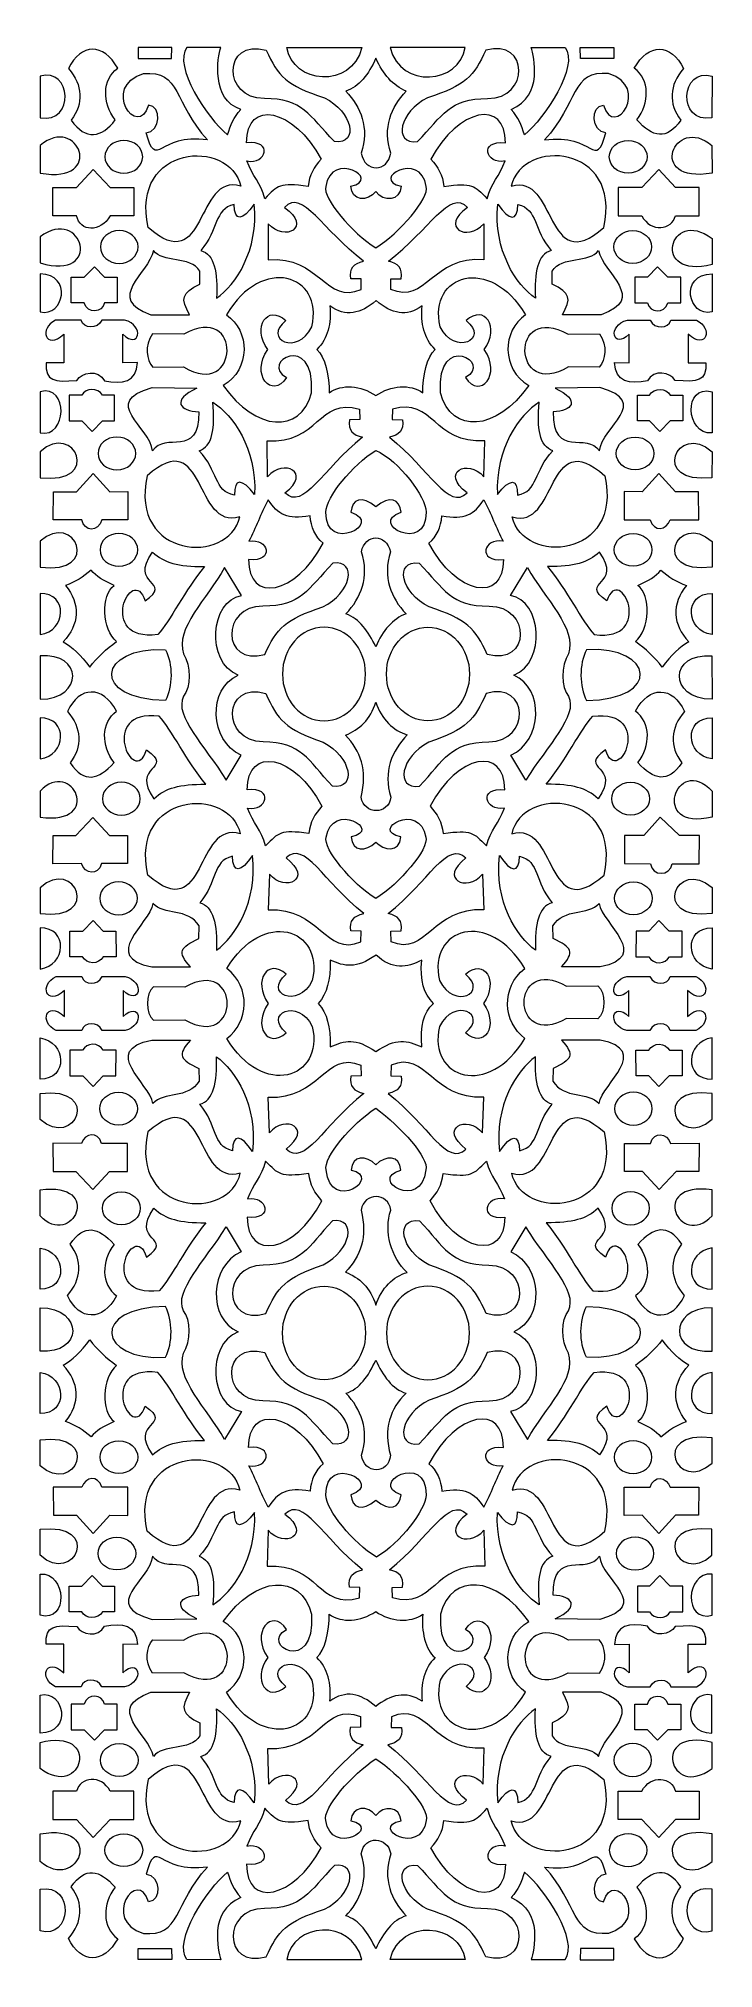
# Model space of a CAD drawing. Header units: centimetres. Extents: x -8.3 to 8.2, y -9 to 9.6.
# Drawn here: x 1.72 to 8.22, y -9.01 to 9.57 of the extents above; entities outside this region: 1.
import ezdxf

# ---------------------------------------------------------------- set-up
doc = ezdxf.new("R2010")
doc.units = ezdxf.units.CM
doc.header["$MEASUREMENT"] = 0
doc.header["$XCLIPFRAME"] = 0
doc.layers.add('layer 1', color=7, linetype='Continuous')
picture_1 = doc.add_image_def('image1.jpg', size_in_pixel=(751, 1950))

msp = doc.modelspace()

# ---------------------------------------------------------------- linework, layer by layer
at = {"layer": 'layer 1', "color": 250, "lineweight": 9}
for points, knots in [([(2.00669, 9.27948), (2.12455, 9.52392), (2.34541, 9.53047), (2.48077, 9.28206), (2.48077, 9.28206), (2.33099, 9.17045), (2.32959, 8.94911), (2.45813, 8.78577), (2.45813, 8.78577), (2.32552, 8.61361), (2.17405, 8.58337), (2.03257, 8.78375), (2.03257, 8.78375), (2.15398, 8.94176), (2.1459, 9.11796), (2.00669, 9.27948)], [0, 0, 0, 0, 0.2, 0.2, 0.2, 0.2, 0.4, 0.4, 0.4, 0.4, 0.6, 0.6, 0.6, 0.6, 1, 1, 1, 1]), ([(2.67651, 9.48328), (2.67651, 9.48328), (3.00091, 9.48323), (3.00091, 9.48323), (3.00091, 9.48323), (3.00091, 9.48323), (3.00002, 9.37671), (3.00002, 9.37671), (3.00002, 9.37671), (3.00002, 9.37671), (2.67651, 9.37671), (2.67651, 9.37671), (2.67651, 9.37671), (2.67651, 9.37671), (2.67651, 9.48328), (2.67651, 9.48328)], [0, 0, 0, 0, 0.2, 0.2, 0.2, 0.2, 0.4, 0.4, 0.4, 0.4, 0.6, 0.6, 0.6, 0.6, 1, 1, 1, 1]), ([(3.14622, 9.48323), (3.14622, 9.48323), (3.47264, 9.48334), (3.47264, 9.48334), (3.47264, 9.48334), (3.44113, 9.38975), (3.37983, 8.98009), (3.66715, 8.88565), (3.66715, 8.88565), (3.59526, 8.80728), (3.56914, 8.73975), (3.53969, 8.64104), (3.53969, 8.64104), (3.34045, 8.80575), (3.01253, 9.30211), (3.14622, 9.48323)], [0, 0, 0, 0, 0.2, 0.2, 0.2, 0.2, 0.4, 0.4, 0.4, 0.4, 0.6, 0.6, 0.6, 0.6, 1, 1, 1, 1]), ([(3.91078, 9.45773), (3.48916, 9.56812), (3.48971, 8.98668), (3.89333, 8.99069), (3.89333, 8.99069), (4.26233, 8.99436), (4.32577, 8.82795), (4.56848, 8.57686), (4.56848, 8.57686), (4.80924, 8.54939), (4.74341, 8.86519), (4.47172, 8.99908), (4.47172, 8.99908), (4.10582, 9.11732), (4.0258, 9.20511), (3.91078, 9.45773)], [0, 0, 0, 0, 0.2, 0.2, 0.2, 0.2, 0.4, 0.4, 0.4, 0.4, 0.6, 0.6, 0.6, 0.6, 1, 1, 1, 1]), ([(4.11142, 9.48327), (4.16306, 9.13281), (4.73215, 9.0762), (4.83297, 9.48325), (4.83297, 9.48325), (4.83297, 9.48325), (4.11142, 9.48327), (4.11142, 9.48327)], [0, 0, 0, 0, 0.33333333, 0.33333333, 0.33333333, 0.33333333, 1, 1, 1, 1]), ([(5.82581, 9.48329), (5.77417, 9.13283), (5.20499, 9.07614), (5.10417, 9.48319), (5.10417, 9.48319), (5.10417, 9.48319), (5.82581, 9.48329), (5.82581, 9.48329)], [0, 0, 0, 0, 0.33333333, 0.33333333, 0.33333333, 0.33333333, 1, 1, 1, 1]), ([(6.02636, 9.45773), (6.44798, 9.56812), (6.44743, 8.98668), (6.04381, 8.99069), (6.04381, 8.99069), (5.67481, 8.99436), (5.61137, 8.82795), (5.36866, 8.57686), (5.36866, 8.57686), (5.1279, 8.54939), (5.19373, 8.86519), (5.46542, 8.99908), (5.46542, 8.99908), (5.83132, 9.11732), (5.91134, 9.20511), (6.02636, 9.45773)], [0, 0, 0, 0, 0.2, 0.2, 0.2, 0.2, 0.4, 0.4, 0.4, 0.4, 0.6, 0.6, 0.6, 0.6, 1, 1, 1, 1]), ([(6.79092, 9.48323), (6.79092, 9.48323), (6.4645, 9.48334), (6.4645, 9.48334), (6.4645, 9.48334), (6.4846, 9.39433), (6.58698, 9.02129), (6.26999, 8.88565), (6.26999, 8.88565), (6.34188, 8.80728), (6.368, 8.73975), (6.39745, 8.64104), (6.39745, 8.64104), (6.59669, 8.80575), (6.92461, 9.30211), (6.79092, 9.48323)], [0, 0, 0, 0, 0.2, 0.2, 0.2, 0.2, 0.4, 0.4, 0.4, 0.4, 0.6, 0.6, 0.6, 0.6, 1, 1, 1, 1]), ([(7.26063, 9.48322), (7.26063, 9.48322), (6.93623, 9.48323), (6.93623, 9.48323), (6.93623, 9.48323), (6.93623, 9.48323), (6.93712, 9.37671), (6.93712, 9.37671), (6.93712, 9.37671), (6.93712, 9.37671), (7.26063, 9.37671), (7.26063, 9.37671), (7.26063, 9.37671), (7.26063, 9.37671), (7.26063, 9.48322), (7.26063, 9.48322)], [0, 0, 0, 0, 0.2, 0.2, 0.2, 0.2, 0.4, 0.4, 0.4, 0.4, 0.6, 0.6, 0.6, 0.6, 1, 1, 1, 1]), ([(7.93045, 9.27948), (7.81259, 9.52392), (7.59173, 9.53047), (7.45637, 9.28206), (7.45637, 9.28206), (7.60615, 9.17045), (7.60755, 8.94911), (7.47901, 8.78577), (7.47901, 8.78577), (7.63646, 8.61982), (7.76309, 8.58337), (7.90457, 8.78375), (7.90457, 8.78375), (7.78316, 8.94176), (7.79124, 9.11796), (7.93045, 9.27948)], [0, 0, 0, 0, 0.2, 0.2, 0.2, 0.2, 0.4, 0.4, 0.4, 0.4, 0.6, 0.6, 0.6, 0.6, 1, 1, 1, 1]), ([(1.73285, 9.20633), (2.03655, 9.29579), (2.07456, 8.74638), (1.73284, 8.80611), (1.73284, 8.80611), (1.73284, 8.80611), (1.73285, 9.20633), (1.73285, 9.20633)], [0, 0, 0, 0, 0.33333333, 0.33333333, 0.33333333, 0.33333333, 1, 1, 1, 1]), ([(4.82665, 8.4651), (4.90607, 8.70824), (4.82268, 8.90943), (4.67751, 9.06156), (4.67751, 9.06156), (4.80755, 9.10536), (4.89644, 9.22359), (4.96711, 9.37887), (4.96711, 9.37887), (5.03778, 9.22359), (5.12959, 9.11615), (5.25963, 9.06156), (5.25963, 9.06156), (5.11446, 8.90943), (5.03107, 8.70824), (5.11049, 8.4651), (5.11049, 8.4651), (5.08431, 8.28004), (4.85785, 8.27806), (4.82665, 8.4651)], [0, 0, 0, 0, 0.16666667, 0.16666667, 0.16666667, 0.16666667, 0.33333333, 0.33333333, 0.33333333, 0.33333333, 0.5, 0.5, 0.5, 0.5, 0.66666667, 0.66666667, 0.66666667, 0.66666667, 1, 1, 1, 1]), ([(8.2045, 9.20629), (7.9008, 9.29575), (7.86276, 8.74638), (8.20448, 8.80611), (8.20448, 8.80611), (8.20448, 8.80611), (8.2045, 9.20629), (8.2045, 9.20629)], [0, 0, 0, 0, 0.33333333, 0.33333333, 0.33333333, 0.33333333, 1, 1, 1, 1]), ([(3.34677, 8.59259), (3.01484, 8.95121), (3.09322, 9.26417), (2.72836, 9.23079), (2.72836, 9.23079), (2.31643, 9.10617), (2.67628, 8.58799), (2.77728, 8.92734), (2.77728, 8.92734), (2.90379, 8.9245), (2.896, 8.67107), (2.75439, 8.66026), (2.75439, 8.66026), (2.8642, 8.2878), (2.8584, 8.6625), (3.34677, 8.59259)], [0, 0, 0, 0, 0.2, 0.2, 0.2, 0.2, 0.4, 0.4, 0.4, 0.4, 0.6, 0.6, 0.6, 0.6, 1, 1, 1, 1]), ([(6.59037, 8.59259), (6.9223, 8.95121), (6.84392, 9.26417), (7.20878, 9.23079), (7.20878, 9.23079), (7.62071, 9.10617), (7.26086, 8.58799), (7.15986, 8.92734), (7.15986, 8.92734), (7.03335, 8.9245), (7.04114, 8.67107), (7.18275, 8.66026), (7.18275, 8.66026), (7.07294, 8.2878), (7.07874, 8.6625), (6.59037, 8.59259)], [0, 0, 0, 0, 0.2, 0.2, 0.2, 0.2, 0.4, 0.4, 0.4, 0.4, 0.6, 0.6, 0.6, 0.6, 1, 1, 1, 1]), ([(3.7217, 8.56441), (3.98177, 8.59477), (3.91361, 8.35079), (3.72412, 8.39017), (3.72412, 8.39017), (3.77884, 8.24387), (3.85673, 8.17784), (3.89836, 8.02717), (3.89836, 8.02717), (4.02444, 8.15453), (4.03858, 8.18126), (4.3146, 8.14575), (4.3146, 8.14575), (4.32628, 8.25366), (4.37247, 8.33522), (4.44044, 8.40711), (4.44044, 8.40711), (4.17458, 8.89903), (3.72093, 8.99055), (3.7217, 8.56441)], [0, 0, 0, 0, 0.16666667, 0.16666667, 0.16666667, 0.16666667, 0.33333333, 0.33333333, 0.33333333, 0.33333333, 0.5, 0.5, 0.5, 0.5, 0.66666667, 0.66666667, 0.66666667, 0.66666667, 1, 1, 1, 1]), ([(6.21544, 8.56441), (5.95537, 8.59477), (6.02353, 8.35079), (6.21302, 8.39017), (6.21302, 8.39017), (6.1583, 8.24387), (6.08041, 8.17784), (6.03878, 8.02717), (6.03878, 8.02717), (5.9127, 8.15453), (5.89856, 8.18126), (5.62254, 8.14575), (5.62254, 8.14575), (5.61086, 8.25366), (5.56467, 8.33522), (5.4967, 8.40711), (5.4967, 8.40711), (5.76256, 8.89903), (6.21621, 8.99055), (6.21544, 8.56441)], [0, 0, 0, 0, 0.16666667, 0.16666667, 0.16666667, 0.16666667, 0.33333333, 0.33333333, 0.33333333, 0.33333333, 0.5, 0.5, 0.5, 0.5, 0.66666667, 0.66666667, 0.66666667, 0.66666667, 1, 1, 1, 1]), ([(1.73354, 8.53927), (2.09897, 8.84856), (2.37288, 8.16269), (1.73359, 8.27299), (1.73359, 8.27299), (1.73359, 8.27299), (1.73354, 8.53927), (1.73354, 8.53927)], [0, 0, 0, 0, 0.33333333, 0.33333333, 0.33333333, 0.33333333, 1, 1, 1, 1]), ([(8.20446, 8.53859), (7.83903, 8.84788), (7.56534, 8.16291), (8.20463, 8.27321), (8.20463, 8.27321), (8.20463, 8.27321), (8.20446, 8.53859), (8.20446, 8.53859)], [0, 0, 0, 0, 0.33333333, 0.33333333, 0.33333333, 0.33333333, 1, 1, 1, 1]), ([(2.53982, 8.5881), (2.64018, 8.5881), (2.72157, 8.51738), (2.72157, 8.43017), (2.72157, 8.43017), (2.72157, 8.34296), (2.64018, 8.27224), (2.53982, 8.27224), (2.53982, 8.27224), (2.43947, 8.27224), (2.35808, 8.34296), (2.35808, 8.43017), (2.35808, 8.43017), (2.35808, 8.51738), (2.43947, 8.5881), (2.53982, 8.5881)], [0, 0, 0, 0, 0.2, 0.2, 0.2, 0.2, 0.4, 0.4, 0.4, 0.4, 0.6, 0.6, 0.6, 0.6, 1, 1, 1, 1]), ([(3.66571, 8.14734), (3.56128, 8.61406), (2.59801, 8.55015), (2.77475, 7.75092), (2.77475, 7.75092), (3.34157, 7.2485), (3.22662, 8.28263), (3.66571, 8.14734)], [0, 0, 0, 0, 0.33333333, 0.33333333, 0.33333333, 0.33333333, 1, 1, 1, 1]), ([(6.27143, 8.14734), (6.37586, 8.61406), (7.33913, 8.55015), (7.16239, 7.75092), (7.16239, 7.75092), (6.59557, 7.2485), (6.71052, 8.28263), (6.27143, 8.14734)], [0, 0, 0, 0, 0.33333333, 0.33333333, 0.33333333, 0.33333333, 1, 1, 1, 1]), ([(7.39732, 8.5881), (7.29696, 8.5881), (7.21557, 8.51738), (7.21557, 8.43017), (7.21557, 8.43017), (7.21557, 8.34296), (7.29696, 8.27224), (7.39732, 8.27224), (7.39732, 8.27224), (7.49767, 8.27224), (7.57906, 8.34296), (7.57906, 8.43017), (7.57906, 8.43017), (7.57906, 8.51738), (7.49767, 8.5881), (7.39732, 8.5881)], [0, 0, 0, 0, 0.2, 0.2, 0.2, 0.2, 0.4, 0.4, 0.4, 0.4, 0.6, 0.6, 0.6, 0.6, 1, 1, 1, 1]), ([(4.96628, 8.09641), (5.04068, 7.99001), (5.2026, 8.00329), (5.21123, 8.1466), (5.21123, 8.1466), (4.90031, 8.21248), (5.3968, 8.49523), (5.45265, 8.14492), (5.45265, 8.14492), (5.48451, 8.02989), (5.19342, 7.69647), (4.96635, 7.5535), (4.96635, 7.5535), (4.73928, 7.69647), (4.45263, 8.02989), (4.48449, 8.14492), (4.48449, 8.14492), (4.54034, 8.49523), (5.03683, 8.21248), (4.72591, 8.1466), (4.72591, 8.1466), (4.73454, 8.00329), (4.8861, 7.99581), (4.96628, 8.09641)], [0, 0, 0, 0, 0.14285714, 0.14285714, 0.14285714, 0.14285714, 0.28571429, 0.28571429, 0.28571429, 0.28571429, 0.42857143, 0.42857143, 0.42857143, 0.42857143, 0.57142857, 0.57142857, 0.57142857, 0.57142857, 0.71428571, 0.71428571, 0.71428571, 0.71428571, 1, 1, 1, 1]), ([(1.85626, 8.1343), (1.85626, 8.1343), (1.85635, 7.8627), (1.85635, 7.8627), (1.85635, 7.8627), (1.85635, 7.8627), (2.08437, 7.86303), (2.08437, 7.86303), (2.08437, 7.86303), (2.11628, 7.7082), (2.31542, 7.69675), (2.4085, 7.86281), (2.4085, 7.86281), (2.4085, 7.86281), (2.63715, 7.86305), (2.63715, 7.86305), (2.63715, 7.86305), (2.63715, 7.86305), (2.63753, 8.13578), (2.63753, 8.13578), (2.63753, 8.13578), (2.63753, 8.13578), (2.40848, 8.13551), (2.40848, 8.13551), (2.40848, 8.13551), (2.40848, 8.13551), (2.24448, 8.30847), (2.24448, 8.30847), (2.24448, 8.30847), (2.24448, 8.30847), (2.0847, 8.13601), (2.0847, 8.13601), (2.0847, 8.13601), (2.0847, 8.13601), (1.85626, 8.1343), (1.85626, 8.1343)], [0, 0, 0, 0, 0.1, 0.1, 0.1, 0.1, 0.2, 0.2, 0.2, 0.2, 0.3, 0.3, 0.3, 0.3, 0.4, 0.4, 0.4, 0.4, 0.5, 0.5, 0.5, 0.5, 0.6, 0.6, 0.6, 0.6, 0.7, 0.7, 0.7, 0.7, 0.8, 0.8, 0.8, 0.8, 1, 1, 1, 1]), ([(8.08088, 8.1343), (8.08088, 8.1343), (8.08079, 7.8627), (8.08079, 7.8627), (8.08079, 7.8627), (8.08079, 7.8627), (7.85277, 7.86303), (7.85277, 7.86303), (7.85277, 7.86303), (7.81929, 7.72239), (7.61543, 7.69832), (7.52864, 7.86281), (7.52864, 7.86281), (7.52864, 7.86281), (7.29999, 7.86305), (7.29999, 7.86305), (7.29999, 7.86305), (7.29999, 7.86305), (7.29961, 8.13578), (7.29961, 8.13578), (7.29961, 8.13578), (7.29961, 8.13578), (7.52866, 8.13551), (7.52866, 8.13551), (7.52866, 8.13551), (7.52866, 8.13551), (7.69266, 8.30847), (7.69266, 8.30847), (7.69266, 8.30847), (7.69266, 8.30847), (7.85244, 8.13601), (7.85244, 8.13601), (7.85244, 8.13601), (7.85244, 8.13601), (8.08088, 8.1343), (8.08088, 8.1343)], [0, 0, 0, 0, 0.1, 0.1, 0.1, 0.1, 0.2, 0.2, 0.2, 0.2, 0.3, 0.3, 0.3, 0.3, 0.4, 0.4, 0.4, 0.4, 0.5, 0.5, 0.5, 0.5, 0.6, 0.6, 0.6, 0.6, 0.7, 0.7, 0.7, 0.7, 0.8, 0.8, 0.8, 0.8, 1, 1, 1, 1]), ([(3.93059, 7.78407), (4.09119, 7.60776), (4.35793, 7.75094), (4.08776, 7.94365), (4.08776, 7.94365), (4.26119, 8.12499), (4.45256, 7.72498), (4.84843, 7.42698), (4.84843, 7.42698), (4.75582, 7.40326), (4.70979, 7.35892), (4.72756, 7.25634), (4.72756, 7.25634), (4.72756, 7.25634), (4.8271, 7.25634), (4.8271, 7.25634), (4.8271, 7.25634), (4.8271, 7.25634), (4.8271, 7.15443), (4.8271, 7.15443), (4.8271, 7.15443), (4.48612, 6.998), (4.42584, 7.48176), (3.92866, 7.43971), (3.92866, 7.43971), (3.92866, 7.43971), (3.93059, 7.78407), (3.93059, 7.78407)], [0, 0, 0, 0, 0.125, 0.125, 0.125, 0.125, 0.25, 0.25, 0.25, 0.25, 0.375, 0.375, 0.375, 0.375, 0.5, 0.5, 0.5, 0.5, 0.625, 0.625, 0.625, 0.625, 0.75, 0.75, 0.75, 0.75, 1, 1, 1, 1]), ([(6.00655, 7.78407), (5.84595, 7.60776), (5.57921, 7.75094), (5.84938, 7.94365), (5.84938, 7.94365), (5.67595, 8.12499), (5.48458, 7.72498), (5.08871, 7.42698), (5.08871, 7.42698), (5.18132, 7.40326), (5.22735, 7.35892), (5.20958, 7.25634), (5.20958, 7.25634), (5.20958, 7.25634), (5.11004, 7.25634), (5.11004, 7.25634), (5.11004, 7.25634), (5.11004, 7.25634), (5.11004, 7.15443), (5.11004, 7.15443), (5.11004, 7.15443), (5.45102, 6.998), (5.5113, 7.48176), (6.00848, 7.43971), (6.00848, 7.43971), (6.00848, 7.43971), (6.00655, 7.78407), (6.00655, 7.78407)], [0, 0, 0, 0, 0.125, 0.125, 0.125, 0.125, 0.25, 0.25, 0.25, 0.25, 0.375, 0.375, 0.375, 0.375, 0.5, 0.5, 0.5, 0.5, 0.625, 0.625, 0.625, 0.625, 0.75, 0.75, 0.75, 0.75, 1, 1, 1, 1]), ([(1.73287, 7.6598), (2.14446, 7.96751), (2.3484, 7.22436), (1.73272, 7.40898), (1.73272, 7.40898), (1.73272, 7.40898), (1.73287, 7.6598), (1.73287, 7.6598)], [0, 0, 0, 0, 0.33333333, 0.33333333, 0.33333333, 0.33333333, 1, 1, 1, 1]), ([(3.79617, 7.9733), (3.83749, 7.52914), (3.62018, 7.1986), (3.43298, 7.06815), (3.43298, 7.06815), (3.44641, 7.3185), (3.41232, 7.49371), (3.28025, 7.52831), (3.28025, 7.52831), (3.45761, 7.72631), (3.40434, 7.92635), (3.60254, 7.97071), (3.60254, 7.97071), (3.60553, 7.80711), (3.68005, 7.8103), (3.79617, 7.9733)], [0, 0, 0, 0, 0.2, 0.2, 0.2, 0.2, 0.4, 0.4, 0.4, 0.4, 0.6, 0.6, 0.6, 0.6, 1, 1, 1, 1]), ([(6.14097, 7.9733), (6.09965, 7.52914), (6.31696, 7.1986), (6.50416, 7.06815), (6.50416, 7.06815), (6.49073, 7.3185), (6.52482, 7.49371), (6.65689, 7.52831), (6.65689, 7.52831), (6.47953, 7.72631), (6.5328, 7.92635), (6.3346, 7.97071), (6.3346, 7.97071), (6.33161, 7.80711), (6.25709, 7.8103), (6.14097, 7.9733)], [0, 0, 0, 0, 0.2, 0.2, 0.2, 0.2, 0.4, 0.4, 0.4, 0.4, 0.6, 0.6, 0.6, 0.6, 1, 1, 1, 1]), ([(8.2046, 7.64494), (7.79301, 7.95265), (7.60997, 7.23983), (8.20458, 7.39359), (8.20458, 7.39359), (8.20458, 7.39359), (8.2046, 7.64494), (8.2046, 7.64494)], [0, 0, 0, 0, 0.33333333, 0.33333333, 0.33333333, 0.33333333, 1, 1, 1, 1]), ([(2.49557, 7.72051), (2.59593, 7.72051), (2.67732, 7.64979), (2.67732, 7.56258), (2.67732, 7.56258), (2.67732, 7.47537), (2.59593, 7.40465), (2.49557, 7.40465), (2.49557, 7.40465), (2.39522, 7.40465), (2.31383, 7.47537), (2.31383, 7.56258), (2.31383, 7.56258), (2.31383, 7.64979), (2.39522, 7.72051), (2.49557, 7.72051)], [0, 0, 0, 0, 0.2, 0.2, 0.2, 0.2, 0.4, 0.4, 0.4, 0.4, 0.6, 0.6, 0.6, 0.6, 1, 1, 1, 1]), ([(7.44157, 7.72051), (7.34121, 7.72051), (7.25982, 7.64979), (7.25982, 7.56258), (7.25982, 7.56258), (7.25982, 7.47537), (7.34121, 7.40465), (7.44157, 7.40465), (7.44157, 7.40465), (7.54192, 7.40465), (7.62331, 7.47537), (7.62331, 7.56258), (7.62331, 7.56258), (7.62331, 7.64979), (7.54192, 7.72051), (7.44157, 7.72051)], [0, 0, 0, 0, 0.2, 0.2, 0.2, 0.2, 0.4, 0.4, 0.4, 0.4, 0.6, 0.6, 0.6, 0.6, 1, 1, 1, 1]), ([(2.8254, 7.52803), (2.91352, 7.40432), (3.17788, 7.48033), (3.27253, 7.33018), (3.27253, 7.33018), (3.27253, 7.33018), (3.27253, 7.20483), (3.27253, 7.20483), (3.27253, 7.20483), (3.09495, 7.11988), (3.08588, 7.06573), (3.17331, 6.90867), (3.17331, 6.90867), (3.17331, 6.90867), (2.8009, 6.90989), (2.8009, 6.90989), (2.8009, 6.90989), (2.3532, 7.06569), (2.77659, 7.30304), (2.8254, 7.52803)], [0, 0, 0, 0, 0.16666667, 0.16666667, 0.16666667, 0.16666667, 0.33333333, 0.33333333, 0.33333333, 0.33333333, 0.5, 0.5, 0.5, 0.5, 0.66666667, 0.66666667, 0.66666667, 0.66666667, 1, 1, 1, 1]), ([(3.52828, 6.90898), (3.87047, 7.48748), (4.46643, 7.30006), (4.3512, 6.7947), (4.3512, 6.7947), (4.20948, 6.51049), (3.87632, 6.67382), (4.09933, 6.85413), (4.09933, 6.85413), (3.92268, 7.01471), (3.77326, 6.79231), (3.9267, 6.57396), (3.9267, 6.57396), (3.75546, 6.33834), (3.96498, 6.08925), (4.10798, 6.30586), (4.10798, 6.30586), (3.83445, 6.44333), (4.38146, 6.76757), (4.34837, 6.15795), (4.34837, 6.15795), (4.23867, 5.75858), (3.81191, 5.78598), (3.49654, 6.2287), (3.49654, 6.2287), (3.76589, 6.38401), (3.75232, 6.75848), (3.52828, 6.90898)], [0, 0, 0, 0, 0.125, 0.125, 0.125, 0.125, 0.25, 0.25, 0.25, 0.25, 0.375, 0.375, 0.375, 0.375, 0.5, 0.5, 0.5, 0.5, 0.625, 0.625, 0.625, 0.625, 0.75, 0.75, 0.75, 0.75, 1, 1, 1, 1]), ([(6.40886, 6.90898), (6.06667, 7.48748), (5.47071, 7.30006), (5.58594, 6.7947), (5.58594, 6.7947), (5.72766, 6.51049), (6.06082, 6.67382), (5.83781, 6.85413), (5.83781, 6.85413), (6.01446, 7.01471), (6.16388, 6.79231), (6.01044, 6.57396), (6.01044, 6.57396), (6.18168, 6.33834), (5.97216, 6.08925), (5.82916, 6.30586), (5.82916, 6.30586), (6.10269, 6.44333), (5.55568, 6.76757), (5.58877, 6.15795), (5.58877, 6.15795), (5.69847, 5.75858), (6.12523, 5.78598), (6.4406, 6.2287), (6.4406, 6.2287), (6.17125, 6.38401), (6.18482, 6.75848), (6.40886, 6.90898)], [0, 0, 0, 0, 0.125, 0.125, 0.125, 0.125, 0.25, 0.25, 0.25, 0.25, 0.375, 0.375, 0.375, 0.375, 0.5, 0.5, 0.5, 0.5, 0.625, 0.625, 0.625, 0.625, 0.75, 0.75, 0.75, 0.75, 1, 1, 1, 1]), ([(7.11174, 7.52803), (7.02362, 7.40432), (6.75926, 7.48033), (6.66461, 7.33018), (6.66461, 7.33018), (6.66461, 7.33018), (6.66461, 7.20483), (6.66461, 7.20483), (6.66461, 7.20483), (6.84219, 7.11988), (6.85126, 7.06573), (6.76383, 6.90867), (6.76383, 6.90867), (6.76383, 6.90867), (7.13624, 6.90989), (7.13624, 6.90989), (7.13624, 6.90989), (7.58394, 7.06569), (7.16055, 7.30304), (7.11174, 7.52803)], [0, 0, 0, 0, 0.16666667, 0.16666667, 0.16666667, 0.16666667, 0.33333333, 0.33333333, 0.33333333, 0.33333333, 0.5, 0.5, 0.5, 0.5, 0.66666667, 0.66666667, 0.66666667, 0.66666667, 1, 1, 1, 1]), ([(1.7327, 7.30456), (2.04848, 7.29875), (1.96575, 6.88322), (1.73272, 6.93757), (1.73272, 6.93757), (1.73272, 6.93757), (1.7327, 7.30456), (1.7327, 7.30456)], [0, 0, 0, 0, 0.33333333, 0.33333333, 0.33333333, 0.33333333, 1, 1, 1, 1]), ([(2.03237, 7.27062), (2.03237, 7.27062), (2.03226, 7.02407), (2.03226, 7.02407), (2.03226, 7.02407), (2.03226, 7.02407), (2.15763, 7.02423), (2.15763, 7.02423), (2.15763, 7.02423), (2.19196, 6.91581), (2.33315, 6.92588), (2.35411, 7.02424), (2.35411, 7.02424), (2.35411, 7.02424), (2.47623, 7.02305), (2.47623, 7.02305), (2.47623, 7.02305), (2.47623, 7.02305), (2.47682, 7.27152), (2.47682, 7.27152), (2.47682, 7.27152), (2.47682, 7.27152), (2.35386, 7.27076), (2.35386, 7.27076), (2.35386, 7.27076), (2.35386, 7.27076), (2.25599, 7.37215), (2.25599, 7.37215), (2.25599, 7.37215), (2.25599, 7.37215), (2.15688, 7.27099), (2.15688, 7.27099), (2.15688, 7.27099), (2.15688, 7.27099), (2.03237, 7.27062), (2.03237, 7.27062)], [0, 0, 0, 0, 0.1, 0.1, 0.1, 0.1, 0.2, 0.2, 0.2, 0.2, 0.3, 0.3, 0.3, 0.3, 0.4, 0.4, 0.4, 0.4, 0.5, 0.5, 0.5, 0.5, 0.6, 0.6, 0.6, 0.6, 0.7, 0.7, 0.7, 0.7, 0.8, 0.8, 0.8, 0.8, 1, 1, 1, 1]), ([(7.90477, 7.27062), (7.90477, 7.27062), (7.90488, 7.02407), (7.90488, 7.02407), (7.90488, 7.02407), (7.90488, 7.02407), (7.77951, 7.02423), (7.77951, 7.02423), (7.77951, 7.02423), (7.74518, 6.91581), (7.60399, 6.92588), (7.58303, 7.02424), (7.58303, 7.02424), (7.58303, 7.02424), (7.46091, 7.02305), (7.46091, 7.02305), (7.46091, 7.02305), (7.46091, 7.02305), (7.46032, 7.27152), (7.46032, 7.27152), (7.46032, 7.27152), (7.46032, 7.27152), (7.58328, 7.27076), (7.58328, 7.27076), (7.58328, 7.27076), (7.58328, 7.27076), (7.68115, 7.37215), (7.68115, 7.37215), (7.68115, 7.37215), (7.68115, 7.37215), (7.78026, 7.27099), (7.78026, 7.27099), (7.78026, 7.27099), (7.78026, 7.27099), (7.90477, 7.27062), (7.90477, 7.27062)], [0, 0, 0, 0, 0.1, 0.1, 0.1, 0.1, 0.2, 0.2, 0.2, 0.2, 0.3, 0.3, 0.3, 0.3, 0.4, 0.4, 0.4, 0.4, 0.5, 0.5, 0.5, 0.5, 0.6, 0.6, 0.6, 0.6, 0.7, 0.7, 0.7, 0.7, 0.8, 0.8, 0.8, 0.8, 1, 1, 1, 1]), ([(8.20458, 7.30456), (7.8888, 7.29875), (7.97148, 6.88322), (8.20451, 6.93757), (8.20451, 6.93757), (8.20451, 6.93757), (8.20458, 7.30456), (8.20458, 7.30456)], [0, 0, 0, 0, 0.33333333, 0.33333333, 0.33333333, 0.33333333, 1, 1, 1, 1]), ([(2.81557, 6.72516), (2.81557, 6.72516), (3.11851, 6.7221), (3.11851, 6.7221), (3.11851, 6.7221), (3.68675, 7.04374), (3.65962, 6.08047), (3.11545, 6.40692), (3.11545, 6.40692), (3.11545, 6.40692), (2.81818, 6.40528), (2.81818, 6.40528), (2.81818, 6.40528), (2.75967, 6.47939), (2.73398, 6.60808), (2.81557, 6.72516)], [0, 0, 0, 0, 0.2, 0.2, 0.2, 0.2, 0.4, 0.4, 0.4, 0.4, 0.6, 0.6, 0.6, 0.6, 1, 1, 1, 1]), ([(4.97031, 7.04563), (5.12553, 6.91698), (5.25793, 6.88578), (5.41373, 6.99678), (5.41373, 6.99678), (5.39695, 6.82641), (5.43077, 6.68214), (5.53721, 6.57594), (5.53721, 6.57594), (5.46139, 6.50555), (5.41381, 6.31885), (5.42063, 6.15864), (5.42063, 6.15864), (5.2952, 6.24469), (5.11525, 6.23262), (4.96732, 6.13242), (4.96732, 6.13242), (4.81939, 6.23262), (4.64194, 6.24469), (4.51651, 6.15864), (4.51651, 6.15864), (4.52333, 6.31885), (4.47575, 6.50555), (4.39993, 6.57594), (4.39993, 6.57594), (4.50637, 6.68214), (4.54019, 6.82641), (4.52341, 6.99678), (4.52341, 6.99678), (4.67921, 6.88578), (4.81509, 6.91698), (4.97031, 7.04563)], [0, 0, 0, 0, 0.11111111, 0.11111111, 0.11111111, 0.11111111, 0.22222222, 0.22222222, 0.22222222, 0.22222222, 0.33333333, 0.33333333, 0.33333333, 0.33333333, 0.44444444, 0.44444444, 0.44444444, 0.44444444, 0.55555556, 0.55555556, 0.55555556, 0.55555556, 0.66666667, 0.66666667, 0.66666667, 0.66666667, 0.77777778, 0.77777778, 0.77777778, 0.77777778, 1, 1, 1, 1]), ([(7.12157, 6.72516), (7.12157, 6.72516), (6.81863, 6.7221), (6.81863, 6.7221), (6.81863, 6.7221), (6.25039, 7.04374), (6.27752, 6.08047), (6.82169, 6.40692), (6.82169, 6.40692), (6.82169, 6.40692), (7.11896, 6.40528), (7.11896, 6.40528), (7.11896, 6.40528), (7.17747, 6.47939), (7.20316, 6.60808), (7.12157, 6.72516)], [0, 0, 0, 0, 0.2, 0.2, 0.2, 0.2, 0.4, 0.4, 0.4, 0.4, 0.6, 0.6, 0.6, 0.6, 1, 1, 1, 1]), ([(2.67065, 6.44892), (2.66211, 6.25784), (2.52746, 6.2427), (2.35303, 6.27469), (2.35303, 6.27469), (2.29456, 6.38771), (2.13153, 6.3562), (2.08632, 6.27693), (2.08632, 6.27693), (1.86762, 6.26055), (1.78708, 6.26676), (1.79081, 6.44779), (1.79081, 6.44779), (1.79081, 6.44779), (1.96244, 6.44808), (1.96244, 6.44808), (1.96244, 6.44808), (1.96244, 6.44808), (1.96301, 6.72185), (1.96301, 6.72185), (1.96301, 6.72185), (1.78386, 6.5632), (1.71894, 6.78228), (1.88268, 6.85721), (1.88268, 6.85721), (1.88268, 6.85721), (2.13, 6.85652), (2.13, 6.85652), (2.13, 6.85652), (2.15256, 6.77462), (2.28512, 6.76638), (2.32775, 6.85835), (2.32775, 6.85835), (2.32775, 6.85835), (2.54786, 6.85843), (2.54786, 6.85843), (2.54786, 6.85843), (2.7443, 6.80806), (2.6891, 6.56781), (2.52968, 6.72355), (2.52968, 6.72355), (2.52968, 6.72355), (2.52968, 6.44808), (2.52968, 6.44808), (2.52968, 6.44808), (2.52968, 6.44808), (2.67065, 6.44892), (2.67065, 6.44892)], [0, 0, 0, 0, 0.07692308, 0.07692308, 0.07692308, 0.07692308, 0.15384615, 0.15384615, 0.15384615, 0.15384615, 0.23076923, 0.23076923, 0.23076923, 0.23076923, 0.30769231, 0.30769231, 0.30769231, 0.30769231, 0.38461538, 0.38461538, 0.38461538, 0.38461538, 0.46153846, 0.46153846, 0.46153846, 0.46153846, 0.53846154, 0.53846154, 0.53846154, 0.53846154, 0.61538462, 0.61538462, 0.61538462, 0.61538462, 0.69230769, 0.69230769, 0.69230769, 0.69230769, 0.76923077, 0.76923077, 0.76923077, 0.76923077, 0.84615385, 0.84615385, 0.84615385, 0.84615385, 1, 1, 1, 1]), ([(7.26649, 6.44892), (7.27503, 6.25784), (7.40968, 6.2427), (7.58411, 6.27469), (7.58411, 6.27469), (7.64258, 6.38771), (7.80561, 6.3562), (7.85082, 6.27693), (7.85082, 6.27693), (8.06952, 6.26055), (8.15006, 6.26676), (8.14633, 6.44779), (8.14633, 6.44779), (8.14633, 6.44779), (7.9747, 6.44808), (7.9747, 6.44808), (7.9747, 6.44808), (7.9747, 6.44808), (7.97413, 6.72185), (7.97413, 6.72185), (7.97413, 6.72185), (8.15328, 6.5632), (8.2182, 6.78228), (8.05446, 6.85721), (8.05446, 6.85721), (8.05446, 6.85721), (7.80714, 6.85652), (7.80714, 6.85652), (7.80714, 6.85652), (7.78458, 6.77462), (7.65202, 6.76638), (7.60939, 6.85835), (7.60939, 6.85835), (7.60939, 6.85835), (7.38928, 6.85843), (7.38928, 6.85843), (7.38928, 6.85843), (7.19284, 6.80806), (7.24804, 6.56781), (7.40746, 6.72355), (7.40746, 6.72355), (7.40746, 6.72355), (7.40746, 6.44808), (7.40746, 6.44808), (7.40746, 6.44808), (7.40746, 6.44808), (7.26649, 6.44892), (7.26649, 6.44892)], [0, 0, 0, 0, 0.07692308, 0.07692308, 0.07692308, 0.07692308, 0.15384615, 0.15384615, 0.15384615, 0.15384615, 0.23076923, 0.23076923, 0.23076923, 0.23076923, 0.30769231, 0.30769231, 0.30769231, 0.30769231, 0.38461538, 0.38461538, 0.38461538, 0.38461538, 0.46153846, 0.46153846, 0.46153846, 0.46153846, 0.53846154, 0.53846154, 0.53846154, 0.53846154, 0.61538462, 0.61538462, 0.61538462, 0.61538462, 0.69230769, 0.69230769, 0.69230769, 0.69230769, 0.76923077, 0.76923077, 0.76923077, 0.76923077, 0.84615385, 0.84615385, 0.84615385, 0.84615385, 1, 1, 1, 1]), ([(1.73278, 6.16902), (2.01117, 6.24304), (1.99464, 5.71803), (1.73276, 5.77281), (1.73276, 5.77281), (1.73276, 5.77281), (1.73278, 6.16902), (1.73278, 6.16902)], [0, 0, 0, 0, 0.33333333, 0.33333333, 0.33333333, 0.33333333, 1, 1, 1, 1]), ([(2.01246, 5.88804), (2.01246, 5.88804), (2.01235, 6.13459), (2.01235, 6.13459), (2.01235, 6.13459), (2.01235, 6.13459), (2.13424, 6.13459), (2.13424, 6.13459), (2.13424, 6.13459), (2.174, 6.20681), (2.28823, 6.21304), (2.33453, 6.13459), (2.33453, 6.13459), (2.33453, 6.13459), (2.44929, 6.13553), (2.44929, 6.13553), (2.44929, 6.13553), (2.44929, 6.13553), (2.44926, 5.88717), (2.44926, 5.88717), (2.44926, 5.88717), (2.44926, 5.88717), (2.33376, 5.88771), (2.33376, 5.88771), (2.33376, 5.88771), (2.33376, 5.88771), (2.23608, 5.78651), (2.23608, 5.78651), (2.23608, 5.78651), (2.23608, 5.78651), (2.13697, 5.88767), (2.13697, 5.88767), (2.13697, 5.88767), (2.13697, 5.88767), (2.01246, 5.88804), (2.01246, 5.88804)], [0, 0, 0, 0, 0.1, 0.1, 0.1, 0.1, 0.2, 0.2, 0.2, 0.2, 0.3, 0.3, 0.3, 0.3, 0.4, 0.4, 0.4, 0.4, 0.5, 0.5, 0.5, 0.5, 0.6, 0.6, 0.6, 0.6, 0.7, 0.7, 0.7, 0.7, 0.8, 0.8, 0.8, 0.8, 1, 1, 1, 1]), ([(2.81633, 5.59849), (2.93503, 5.79229), (3.26375, 5.51369), (3.26254, 5.97612), (3.26254, 5.97612), (3.08116, 5.97845), (2.99106, 6.08785), (3.24376, 6.203), (3.24376, 6.203), (3.24376, 6.203), (2.81154, 6.20844), (2.81154, 6.20844), (2.81154, 6.20844), (2.30618, 6.07003), (2.79583, 5.83406), (2.81633, 5.59849)], [0, 0, 0, 0, 0.2, 0.2, 0.2, 0.2, 0.4, 0.4, 0.4, 0.4, 0.6, 0.6, 0.6, 0.6, 1, 1, 1, 1]), ([(7.12081, 5.59849), (7.00211, 5.79229), (6.67339, 5.51369), (6.6746, 5.97612), (6.6746, 5.97612), (6.85598, 5.97845), (6.94608, 6.08785), (6.69338, 6.203), (6.69338, 6.203), (6.69338, 6.203), (7.1256, 6.20844), (7.1256, 6.20844), (7.1256, 6.20844), (7.63096, 6.07003), (7.14131, 5.83406), (7.12081, 5.59849)], [0, 0, 0, 0, 0.2, 0.2, 0.2, 0.2, 0.4, 0.4, 0.4, 0.4, 0.6, 0.6, 0.6, 0.6, 1, 1, 1, 1]), ([(7.92468, 5.88804), (7.92468, 5.88804), (7.92479, 6.13459), (7.92479, 6.13459), (7.92479, 6.13459), (7.92479, 6.13459), (7.8029, 6.13459), (7.8029, 6.13459), (7.8029, 6.13459), (7.76314, 6.20681), (7.64891, 6.21304), (7.60261, 6.13459), (7.60261, 6.13459), (7.60261, 6.13459), (7.48785, 6.13553), (7.48785, 6.13553), (7.48785, 6.13553), (7.48785, 6.13553), (7.48788, 5.88717), (7.48788, 5.88717), (7.48788, 5.88717), (7.48788, 5.88717), (7.60338, 5.88771), (7.60338, 5.88771), (7.60338, 5.88771), (7.60338, 5.88771), (7.70106, 5.78651), (7.70106, 5.78651), (7.70106, 5.78651), (7.70106, 5.78651), (7.80017, 5.88767), (7.80017, 5.88767), (7.80017, 5.88767), (7.80017, 5.88767), (7.92468, 5.88804), (7.92468, 5.88804)], [0, 0, 0, 0, 0.1, 0.1, 0.1, 0.1, 0.2, 0.2, 0.2, 0.2, 0.3, 0.3, 0.3, 0.3, 0.4, 0.4, 0.4, 0.4, 0.5, 0.5, 0.5, 0.5, 0.6, 0.6, 0.6, 0.6, 0.7, 0.7, 0.7, 0.7, 0.8, 0.8, 0.8, 0.8, 1, 1, 1, 1]), ([(8.20457, 6.16881), (7.92618, 6.24283), (7.94828, 5.75197), (8.2045, 5.77279), (8.2045, 5.77279), (8.2045, 5.77279), (8.20457, 6.16881), (8.20457, 6.16881)], [0, 0, 0, 0, 0.33333333, 0.33333333, 0.33333333, 0.33333333, 1, 1, 1, 1]), ([(3.79952, 5.17943), (3.82112, 5.62499), (3.58938, 5.94557), (3.39659, 6.0676), (3.39659, 6.0676), (3.42109, 5.81809), (3.3948, 5.64154), (3.26439, 5.60113), (3.26439, 5.60113), (3.45035, 5.41118), (3.40599, 5.20898), (3.60596, 5.17344), (3.60596, 5.17344), (3.6017, 5.33701), (3.67629, 5.33713), (3.79952, 5.17943)], [0, 0, 0, 0, 0.2, 0.2, 0.2, 0.2, 0.4, 0.4, 0.4, 0.4, 0.6, 0.6, 0.6, 0.6, 1, 1, 1, 1]), ([(3.92362, 5.35058), (4.07974, 5.53087), (4.35645, 5.39442), (4.0912, 5.195), (4.0912, 5.195), (4.26912, 5.01806), (4.4504, 5.42275), (4.83868, 5.73058), (4.83868, 5.73058), (4.7455, 5.75197), (4.69837, 5.79514), (4.71356, 5.89814), (4.71356, 5.89814), (4.71356, 5.89814), (4.81307, 5.90063), (4.81307, 5.90063), (4.81307, 5.90063), (4.81307, 5.90063), (4.81052, 6.00251), (4.81052, 6.00251), (4.81052, 6.00251), (4.41143, 6.11837), (4.41759, 5.66522), (3.91951, 5.69479), (3.91951, 5.69479), (3.91951, 5.69479), (3.92362, 5.35058), (3.92362, 5.35058)], [0, 0, 0, 0, 0.125, 0.125, 0.125, 0.125, 0.25, 0.25, 0.25, 0.25, 0.375, 0.375, 0.375, 0.375, 0.5, 0.5, 0.5, 0.5, 0.625, 0.625, 0.625, 0.625, 0.75, 0.75, 0.75, 0.75, 1, 1, 1, 1]), ([(6.00706, 5.35059), (5.85093, 5.53087), (5.58069, 5.39442), (5.84594, 5.195), (5.84594, 5.195), (5.66802, 5.01806), (5.48674, 5.42275), (5.09846, 5.73058), (5.09846, 5.73058), (5.19164, 5.75197), (5.23877, 5.79514), (5.22358, 5.89814), (5.22358, 5.89814), (5.22358, 5.89814), (5.12407, 5.90063), (5.12407, 5.90063), (5.12407, 5.90063), (5.12407, 5.90063), (5.12662, 6.00251), (5.12662, 6.00251), (5.12662, 6.00251), (5.52571, 6.11837), (5.51955, 5.66522), (6.01763, 5.69479), (6.01763, 5.69479), (6.01763, 5.69479), (6.00706, 5.35059), (6.00706, 5.35059)], [0, 0, 0, 0, 0.125, 0.125, 0.125, 0.125, 0.25, 0.25, 0.25, 0.25, 0.375, 0.375, 0.375, 0.375, 0.5, 0.5, 0.5, 0.5, 0.625, 0.625, 0.625, 0.625, 0.75, 0.75, 0.75, 0.75, 1, 1, 1, 1]), ([(6.13762, 5.17943), (6.11602, 5.62499), (6.34776, 5.94557), (6.54055, 6.0676), (6.54055, 6.0676), (6.51605, 5.81809), (6.54234, 5.64154), (6.67275, 5.60113), (6.67275, 5.60113), (6.48679, 5.41118), (6.53115, 5.20898), (6.33118, 5.17344), (6.33118, 5.17344), (6.33544, 5.33701), (6.26085, 5.33713), (6.13762, 5.17943)], [0, 0, 0, 0, 0.2, 0.2, 0.2, 0.2, 0.4, 0.4, 0.4, 0.4, 0.6, 0.6, 0.6, 0.6, 1, 1, 1, 1]), ([(1.7329, 5.59176), (2.06793, 5.89155), (2.33616, 5.26731), (1.73297, 5.34151), (1.73297, 5.34151), (1.73297, 5.34151), (1.7329, 5.59176), (1.7329, 5.59176)], [0, 0, 0, 0, 0.33333333, 0.33333333, 0.33333333, 0.33333333, 1, 1, 1, 1]), ([(3.65595, 4.96402), (3.55152, 4.4973), (2.58825, 4.56121), (2.76499, 5.36044), (2.76499, 5.36044), (3.33181, 5.86286), (3.21686, 4.82873), (3.65595, 4.96402)], [0, 0, 0, 0, 0.33333333, 0.33333333, 0.33333333, 0.33333333, 1, 1, 1, 1]), ([(6.28119, 4.96402), (6.38562, 4.4973), (7.34889, 4.56121), (7.17215, 5.36044), (7.17215, 5.36044), (6.60533, 5.86286), (6.72028, 4.82873), (6.28119, 4.96402)], [0, 0, 0, 0, 0.33333333, 0.33333333, 0.33333333, 0.33333333, 1, 1, 1, 1]), ([(8.20453, 5.59176), (7.8695, 5.89155), (7.60128, 5.26731), (8.20447, 5.34151), (8.20447, 5.34151), (8.20447, 5.34151), (8.20453, 5.59176), (8.20453, 5.59176)], [0, 0, 0, 0, 0.33333333, 0.33333333, 0.33333333, 0.33333333, 1, 1, 1, 1]), ([(2.47357, 5.73268), (2.57393, 5.73268), (2.65532, 5.66196), (2.65532, 5.57475), (2.65532, 5.57475), (2.65532, 5.48754), (2.57393, 5.41682), (2.47357, 5.41682), (2.47357, 5.41682), (2.37322, 5.41682), (2.29183, 5.48754), (2.29183, 5.57475), (2.29183, 5.57475), (2.29183, 5.66196), (2.37322, 5.73268), (2.47357, 5.73268)], [0, 0, 0, 0, 0.2, 0.2, 0.2, 0.2, 0.4, 0.4, 0.4, 0.4, 0.6, 0.6, 0.6, 0.6, 1, 1, 1, 1]), ([(4.9663, 5.05929), (5.1008, 5.17613), (5.20073, 5.13653), (5.20948, 5.00906), (5.20948, 5.00906), (4.88139, 4.90361), (5.45873, 4.60129), (5.4509, 5.01072), (5.4509, 5.01072), (5.45033, 5.15497), (5.19145, 5.50612), (4.96627, 5.60382), (4.96627, 5.60382), (4.74002, 5.46322), (4.4868, 5.15484), (4.48624, 5.01072), (4.48624, 5.01072), (4.47841, 4.60129), (5.05575, 4.90361), (4.72766, 5.00906), (4.72766, 5.00906), (4.73641, 5.13653), (4.8318, 5.17613), (4.9663, 5.05929)], [0, 0, 0, 0, 0.14285714, 0.14285714, 0.14285714, 0.14285714, 0.28571429, 0.28571429, 0.28571429, 0.28571429, 0.42857143, 0.42857143, 0.42857143, 0.42857143, 0.57142857, 0.57142857, 0.57142857, 0.57142857, 0.71428571, 0.71428571, 0.71428571, 0.71428571, 1, 1, 1, 1]), ([(7.46357, 5.73268), (7.36321, 5.73268), (7.28182, 5.66196), (7.28182, 5.57475), (7.28182, 5.57475), (7.28182, 5.48754), (7.36321, 5.41682), (7.46357, 5.41682), (7.46357, 5.41682), (7.56392, 5.41682), (7.64531, 5.48754), (7.64531, 5.57475), (7.64531, 5.57475), (7.64531, 5.66196), (7.56392, 5.73268), (7.46357, 5.73268)], [0, 0, 0, 0, 0.2, 0.2, 0.2, 0.2, 0.4, 0.4, 0.4, 0.4, 0.6, 0.6, 0.6, 0.6, 1, 1, 1, 1]), ([(1.86218, 5.20642), (1.86218, 5.20642), (1.85885, 4.93483), (1.85885, 4.93483), (1.85885, 4.93483), (1.85885, 4.93483), (2.1345, 4.93594), (2.1345, 4.93594), (2.1345, 4.93594), (2.16221, 4.82089), (2.2906, 4.81337), (2.32954, 4.93594), (2.32954, 4.93594), (2.32954, 4.93594), (2.57978, 4.93594), (2.57978, 4.93594), (2.57978, 4.93594), (2.57978, 4.93594), (2.57825, 5.20707), (2.57825, 5.20707), (2.57825, 5.20707), (2.57825, 5.20707), (2.40639, 5.20566), (2.40639, 5.20566), (2.40639, 5.20566), (2.40639, 5.20566), (2.24442, 5.38088), (2.24442, 5.38088), (2.24442, 5.38088), (2.24442, 5.38088), (2.08298, 5.20642), (2.08298, 5.20642), (2.08298, 5.20642), (2.08298, 5.20642), (1.86218, 5.20642), (1.86218, 5.20642)], [0, 0, 0, 0, 0.1, 0.1, 0.1, 0.1, 0.2, 0.2, 0.2, 0.2, 0.3, 0.3, 0.3, 0.3, 0.4, 0.4, 0.4, 0.4, 0.5, 0.5, 0.5, 0.5, 0.6, 0.6, 0.6, 0.6, 0.7, 0.7, 0.7, 0.7, 0.8, 0.8, 0.8, 0.8, 1, 1, 1, 1]), ([(8.07496, 5.20642), (8.07496, 5.20642), (8.07829, 4.93483), (8.07829, 4.93483), (8.07829, 4.93483), (8.07829, 4.93483), (7.80264, 4.93594), (7.80264, 4.93594), (7.80264, 4.93594), (7.76515, 4.83556), (7.64654, 4.81337), (7.6076, 4.93594), (7.6076, 4.93594), (7.6076, 4.93594), (7.35736, 4.93594), (7.35736, 4.93594), (7.35736, 4.93594), (7.35736, 4.93594), (7.35889, 5.20707), (7.35889, 5.20707), (7.35889, 5.20707), (7.35889, 5.20707), (7.53075, 5.20566), (7.53075, 5.20566), (7.53075, 5.20566), (7.53075, 5.20566), (7.69272, 5.38088), (7.69272, 5.38088), (7.69272, 5.38088), (7.69272, 5.38088), (7.85416, 5.20642), (7.85416, 5.20642), (7.85416, 5.20642), (7.85416, 5.20642), (8.07496, 5.20642), (8.07496, 5.20642)], [0, 0, 0, 0, 0.1, 0.1, 0.1, 0.1, 0.2, 0.2, 0.2, 0.2, 0.3, 0.3, 0.3, 0.3, 0.4, 0.4, 0.4, 0.4, 0.5, 0.5, 0.5, 0.5, 0.6, 0.6, 0.6, 0.6, 0.7, 0.7, 0.7, 0.7, 0.8, 0.8, 0.8, 0.8, 1, 1, 1, 1]), ([(1.73292, 4.72934), (2.06795, 5.02913), (2.33584, 4.40515), (1.73265, 4.47935), (1.73265, 4.47935), (1.73265, 4.47935), (1.73292, 4.72934), (1.73292, 4.72934)], [0, 0, 0, 0, 0.33333333, 0.33333333, 0.33333333, 0.33333333, 1, 1, 1, 1]), ([(3.74054, 4.55486), (4.00061, 4.5245), (3.93245, 4.76848), (3.74296, 4.7291), (3.74296, 4.7291), (3.81528, 4.8578), (3.85445, 4.99423), (3.93128, 5.1273), (3.93128, 5.1273), (4.02288, 4.98744), (4.11546, 4.93406), (4.33344, 4.97352), (4.33344, 4.97352), (4.34512, 4.86561), (4.38075, 4.77349), (4.45928, 4.71216), (4.45928, 4.71216), (4.19584, 4.21056), (3.73977, 4.12872), (3.74054, 4.55486)], [0, 0, 0, 0, 0.16666667, 0.16666667, 0.16666667, 0.16666667, 0.33333333, 0.33333333, 0.33333333, 0.33333333, 0.5, 0.5, 0.5, 0.5, 0.66666667, 0.66666667, 0.66666667, 0.66666667, 1, 1, 1, 1]), ([(6.1966, 4.55486), (5.93653, 4.5245), (6.00469, 4.76848), (6.19418, 4.7291), (6.19418, 4.7291), (6.12186, 4.8578), (6.08269, 4.99423), (6.00586, 5.1273), (6.00586, 5.1273), (5.91426, 4.98744), (5.82168, 4.93406), (5.6037, 4.97352), (5.6037, 4.97352), (5.59202, 4.86561), (5.55639, 4.77349), (5.47786, 4.71216), (5.47786, 4.71216), (5.7413, 4.21056), (6.19737, 4.12872), (6.1966, 4.55486)], [0, 0, 0, 0, 0.16666667, 0.16666667, 0.16666667, 0.16666667, 0.33333333, 0.33333333, 0.33333333, 0.33333333, 0.5, 0.5, 0.5, 0.5, 0.66666667, 0.66666667, 0.66666667, 0.66666667, 1, 1, 1, 1]), ([(8.20452, 4.72785), (7.86949, 5.02764), (7.60132, 4.40519), (8.20451, 4.47939), (8.20451, 4.47939), (8.20451, 4.47939), (8.20452, 4.72785), (8.20452, 4.72785)], [0, 0, 0, 0, 0.33333333, 0.33333333, 0.33333333, 0.33333333, 1, 1, 1, 1]), ([(2.49265, 4.8049), (2.59301, 4.8049), (2.6744, 4.73418), (2.6744, 4.64697), (2.6744, 4.64697), (2.6744, 4.55976), (2.59301, 4.48904), (2.49265, 4.48904), (2.49265, 4.48904), (2.3923, 4.48904), (2.31091, 4.55976), (2.31091, 4.64697), (2.31091, 4.64697), (2.31091, 4.73418), (2.3923, 4.8049), (2.49265, 4.8049)], [0, 0, 0, 0, 0.2, 0.2, 0.2, 0.2, 0.4, 0.4, 0.4, 0.4, 0.6, 0.6, 0.6, 0.6, 1, 1, 1, 1]), ([(4.96635, 3.71234), (5.03046, 3.87025), (5.13069, 3.98392), (5.25811, 4.03154), (5.25811, 4.03154), (5.11294, 4.18367), (5.02955, 4.38486), (5.10897, 4.628), (5.10897, 4.628), (5.068, 4.80723), (4.86133, 4.80439), (4.82817, 4.628), (4.82817, 4.628), (4.90759, 4.38486), (4.8242, 4.18367), (4.67903, 4.03154), (4.67903, 4.03154), (4.80907, 3.97865), (4.89568, 3.86762), (4.96635, 3.71234)], [0, 0, 0, 0, 0.16666667, 0.16666667, 0.16666667, 0.16666667, 0.33333333, 0.33333333, 0.33333333, 0.33333333, 0.5, 0.5, 0.5, 0.5, 0.66666667, 0.66666667, 0.66666667, 0.66666667, 1, 1, 1, 1]), ([(7.44449, 4.8049), (7.34413, 4.8049), (7.26274, 4.73418), (7.26274, 4.64697), (7.26274, 4.64697), (7.26274, 4.55976), (7.34413, 4.48904), (7.44449, 4.48904), (7.44449, 4.48904), (7.54484, 4.48904), (7.62623, 4.55976), (7.62623, 4.64697), (7.62623, 4.64697), (7.62623, 4.73418), (7.54484, 4.8049), (7.44449, 4.8049)], [0, 0, 0, 0, 0.2, 0.2, 0.2, 0.2, 0.4, 0.4, 0.4, 0.4, 0.6, 0.6, 0.6, 0.6, 1, 1, 1, 1]), ([(3.31598, 4.48501), (3.05738, 4.48574), (2.93314, 4.51933), (2.81607, 4.62514), (2.81607, 4.62514), (2.58133, 4.30044), (3.02462, 4.34744), (2.74435, 4.1557), (2.74435, 4.1557), (2.62116, 4.5353), (2.26867, 3.75437), (2.86716, 3.83169), (2.86716, 3.83169), (2.9835, 3.9535), (3.13106, 4.26742), (3.31598, 4.48501)], [0, 0, 0, 0, 0.2, 0.2, 0.2, 0.2, 0.4, 0.4, 0.4, 0.4, 0.6, 0.6, 0.6, 0.6, 1, 1, 1, 1]), ([(3.50855, 4.47581), (3.50855, 4.47581), (3.67296, 4.20714), (3.67296, 4.20714), (3.67296, 4.20714), (3.37313, 4.16077), (3.32335, 3.56495), (3.64088, 3.44123), (3.64088, 3.44123), (3.34727, 3.31441), (3.36365, 2.80615), (3.66895, 2.67131), (3.66895, 2.67131), (3.66895, 2.67131), (3.52459, 2.43071), (3.52459, 2.43071), (3.52459, 2.43071), (3.31855, 2.76655), (3.01933, 3.04692), (3.11557, 3.23672), (3.11557, 3.23672), (3.18603, 3.32307), (3.18568, 3.5333), (3.11557, 3.64574), (3.11557, 3.64574), (3.0287, 3.88869), (3.34416, 4.17541), (3.50855, 4.47581)], [0, 0, 0, 0, 0.125, 0.125, 0.125, 0.125, 0.25, 0.25, 0.25, 0.25, 0.375, 0.375, 0.375, 0.375, 0.5, 0.5, 0.5, 0.5, 0.625, 0.625, 0.625, 0.625, 0.75, 0.75, 0.75, 0.75, 1, 1, 1, 1]), ([(3.89715, 3.63839), (3.47565, 3.52777), (3.47586, 4.10926), (3.87947, 4.10552), (3.87947, 4.10552), (4.24841, 4.10195), (4.31176, 4.26849), (4.55427, 4.5198), (4.55427, 4.5198), (4.79504, 4.54747), (4.72944, 4.23157), (4.4578, 4.0975), (4.4578, 4.0975), (4.09203, 3.97903), (4.01206, 3.89114), (3.89715, 3.63839)], [0, 0, 0, 0, 0.2, 0.2, 0.2, 0.2, 0.4, 0.4, 0.4, 0.4, 0.6, 0.6, 0.6, 0.6, 1, 1, 1, 1]), ([(6.03999, 3.63839), (6.46149, 3.52777), (6.46128, 4.10926), (6.05767, 4.10552), (6.05767, 4.10552), (5.68873, 4.10195), (5.62538, 4.26849), (5.38287, 4.5198), (5.38287, 4.5198), (5.1421, 4.54747), (5.2077, 4.23157), (5.47934, 4.0975), (5.47934, 4.0975), (5.84511, 3.97903), (5.92508, 3.89114), (6.03999, 3.63839)], [0, 0, 0, 0, 0.2, 0.2, 0.2, 0.2, 0.4, 0.4, 0.4, 0.4, 0.6, 0.6, 0.6, 0.6, 1, 1, 1, 1]), ([(6.42859, 4.47581), (6.42859, 4.47581), (6.26418, 4.20714), (6.26418, 4.20714), (6.26418, 4.20714), (6.56401, 4.16077), (6.61379, 3.56495), (6.29626, 3.44123), (6.29626, 3.44123), (6.58987, 3.31441), (6.57349, 2.80615), (6.26819, 2.67131), (6.26819, 2.67131), (6.26819, 2.67131), (6.41255, 2.43071), (6.41255, 2.43071), (6.41255, 2.43071), (6.61859, 2.76655), (6.91781, 3.04692), (6.82157, 3.23672), (6.82157, 3.23672), (6.75111, 3.32307), (6.75146, 3.5333), (6.82157, 3.64574), (6.82157, 3.64574), (6.90844, 3.88869), (6.59298, 4.17541), (6.42859, 4.47581)], [0, 0, 0, 0, 0.125, 0.125, 0.125, 0.125, 0.25, 0.25, 0.25, 0.25, 0.375, 0.375, 0.375, 0.375, 0.5, 0.5, 0.5, 0.5, 0.625, 0.625, 0.625, 0.625, 0.75, 0.75, 0.75, 0.75, 1, 1, 1, 1]), ([(6.62116, 4.48501), (6.87976, 4.48574), (7.004, 4.51933), (7.12107, 4.62514), (7.12107, 4.62514), (7.35581, 4.30044), (6.91252, 4.34744), (7.19279, 4.1557), (7.19279, 4.1557), (7.31598, 4.5353), (7.66847, 3.75437), (7.06998, 3.83169), (7.06998, 3.83169), (6.95364, 3.9535), (6.80608, 4.26742), (6.62116, 4.48501)], [0, 0, 0, 0, 0.2, 0.2, 0.2, 0.2, 0.4, 0.4, 0.4, 0.4, 0.6, 0.6, 0.6, 0.6, 1, 1, 1, 1]), ([(2.22454, 4.45198), (2.27476, 4.38755), (2.34146, 4.35248), (2.44703, 4.30434), (2.44703, 4.30434), (2.3161, 4.20954), (2.32805, 3.88089), (2.47099, 3.76354), (2.47099, 3.76354), (2.37236, 3.69356), (2.2814, 3.61231), (2.2116, 3.5171), (2.2116, 3.5171), (2.12429, 3.63403), (2.04251, 3.71168), (1.95585, 3.76182), (1.95585, 3.76182), (2.11285, 3.92387), (2.12307, 4.12775), (1.97809, 4.30434), (1.97809, 4.30434), (2.07641, 4.33545), (2.14694, 4.38625), (2.22454, 4.45198)], [0, 0, 0, 0, 0.14285714, 0.14285714, 0.14285714, 0.14285714, 0.28571429, 0.28571429, 0.28571429, 0.28571429, 0.42857143, 0.42857143, 0.42857143, 0.42857143, 0.57142857, 0.57142857, 0.57142857, 0.57142857, 0.71428571, 0.71428571, 0.71428571, 0.71428571, 1, 1, 1, 1]), ([(7.7126, 4.45198), (7.66238, 4.38755), (7.59568, 4.35248), (7.49011, 4.30434), (7.49011, 4.30434), (7.62104, 4.20954), (7.60909, 3.88089), (7.46615, 3.76354), (7.46615, 3.76354), (7.56478, 3.69356), (7.65574, 3.61231), (7.72554, 3.5171), (7.72554, 3.5171), (7.81285, 3.63403), (7.89463, 3.71168), (7.98129, 3.76182), (7.98129, 3.76182), (7.82429, 3.92387), (7.81407, 4.12775), (7.95905, 4.30434), (7.95905, 4.30434), (7.86073, 4.33545), (7.7902, 4.38625), (7.7126, 4.45198)], [0, 0, 0, 0, 0.14285714, 0.14285714, 0.14285714, 0.14285714, 0.28571429, 0.28571429, 0.28571429, 0.28571429, 0.42857143, 0.42857143, 0.42857143, 0.42857143, 0.57142857, 0.57142857, 0.57142857, 0.57142857, 0.71428571, 0.71428571, 0.71428571, 0.71428571, 1, 1, 1, 1]), ([(1.73281, 4.2277), (2.00604, 4.23206), (1.9891, 3.86499), (1.73288, 3.83163), (1.73288, 3.83163), (1.73288, 3.83163), (1.73281, 4.2277), (1.73281, 4.2277)], [0, 0, 0, 0, 0.33333333, 0.33333333, 0.33333333, 0.33333333, 1, 1, 1, 1]), ([(8.20452, 4.2277), (7.93129, 4.23206), (7.94833, 3.86498), (8.20455, 3.83162), (8.20455, 3.83162), (8.20455, 3.83162), (8.20452, 4.2277), (8.20452, 4.2277)], [0, 0, 0, 0, 0.33333333, 0.33333333, 0.33333333, 0.33333333, 1, 1, 1, 1]), ([(2.94225, 3.68592), (2.2871, 3.72032), (2.21621, 3.20314), (2.94225, 3.1972), (2.94225, 3.1972), (3.01105, 3.32706), (3.01248, 3.54605), (2.94225, 3.68592)], [0, 0, 0, 0, 0.33333333, 0.33333333, 0.33333333, 0.33333333, 1, 1, 1, 1]), ([(4.46785, 3.90102), (4.68872, 3.90102), (4.86785, 3.69951), (4.86785, 3.45102), (4.86785, 3.45102), (4.86785, 3.20253), (4.68872, 3.00102), (4.46785, 3.00102), (4.46785, 3.00102), (4.24698, 3.00102), (4.06785, 3.20253), (4.06785, 3.45102), (4.06785, 3.45102), (4.06785, 3.69951), (4.24698, 3.90102), (4.46785, 3.90102)], [0, 0, 0, 0, 0.2, 0.2, 0.2, 0.2, 0.4, 0.4, 0.4, 0.4, 0.6, 0.6, 0.6, 0.6, 1, 1, 1, 1]), ([(5.46929, 3.90102), (5.24842, 3.90102), (5.06929, 3.69951), (5.06929, 3.45102), (5.06929, 3.45102), (5.06929, 3.20253), (5.24842, 3.00102), (5.46929, 3.00102), (5.46929, 3.00102), (5.69016, 3.00102), (5.86929, 3.20253), (5.86929, 3.45102), (5.86929, 3.45102), (5.86929, 3.69951), (5.69016, 3.90102), (5.46929, 3.90102)], [0, 0, 0, 0, 0.2, 0.2, 0.2, 0.2, 0.4, 0.4, 0.4, 0.4, 0.6, 0.6, 0.6, 0.6, 1, 1, 1, 1]), ([(6.99489, 3.68592), (7.65004, 3.72032), (7.72093, 3.20314), (6.99489, 3.1972), (6.99489, 3.1972), (6.92609, 3.32706), (6.92466, 3.54605), (6.99489, 3.68592)], [0, 0, 0, 0, 0.33333333, 0.33333333, 0.33333333, 0.33333333, 1, 1, 1, 1]), ([(1.73285, 3.62537), (2.14588, 3.66287), (2.15866, 3.21407), (1.73286, 3.20817), (1.73286, 3.20817), (1.73286, 3.20817), (1.73285, 3.62537), (1.73285, 3.62537)], [0, 0, 0, 0, 0.33333333, 0.33333333, 0.33333333, 0.33333333, 1, 1, 1, 1]), ([(8.20448, 3.62537), (7.79145, 3.66287), (7.77878, 3.21404), (8.20458, 3.20814), (8.20458, 3.20814), (8.20458, 3.20814), (8.20448, 3.62537), (8.20448, 3.62537)], [0, 0, 0, 0, 0.33333333, 0.33333333, 0.33333333, 0.33333333, 1, 1, 1, 1]), ([(3.90801, 3.26453), (3.48852, 3.38274), (3.47824, 2.80139), (3.88187, 2.79789), (3.88187, 2.79789), (4.25088, 2.7947), (4.31121, 2.62714), (4.54921, 2.37158), (4.54921, 2.37158), (4.78943, 2.33962), (4.72948, 2.6566), (4.46032, 2.79551), (4.46032, 2.79551), (4.09668, 2.92054), (4.01831, 3.00981), (3.90801, 3.26453)], [0, 0, 0, 0, 0.2, 0.2, 0.2, 0.2, 0.4, 0.4, 0.4, 0.4, 0.6, 0.6, 0.6, 0.6, 1, 1, 1, 1]), ([(6.02913, 3.26453), (6.44862, 3.38274), (6.4589, 2.80139), (6.05527, 2.79789), (6.05527, 2.79789), (5.68626, 2.7947), (5.62593, 2.62714), (5.38793, 2.37158), (5.38793, 2.37158), (5.14771, 2.33962), (5.20766, 2.6566), (5.47682, 2.79551), (5.47682, 2.79551), (5.84046, 2.92054), (5.91883, 3.00981), (6.02913, 3.26453)], [0, 0, 0, 0, 0.2, 0.2, 0.2, 0.2, 0.4, 0.4, 0.4, 0.4, 0.6, 0.6, 0.6, 0.6, 1, 1, 1, 1]), ([(1.99654, 3.092), (2.1144, 3.33644), (2.33526, 3.34299), (2.47062, 3.09458), (2.47062, 3.09458), (2.32084, 2.98297), (2.31944, 2.76163), (2.44798, 2.59829), (2.44798, 2.59829), (2.29053, 2.43234), (2.1639, 2.39589), (2.02242, 2.59627), (2.02242, 2.59627), (2.14383, 2.75428), (2.13575, 2.93048), (1.99654, 3.092)], [0, 0, 0, 0, 0.2, 0.2, 0.2, 0.2, 0.4, 0.4, 0.4, 0.4, 0.6, 0.6, 0.6, 0.6, 1, 1, 1, 1]), ([(4.96629, 3.18176), (4.9174, 3.01196), (4.80573, 2.91553), (4.67569, 2.86259), (4.67569, 2.86259), (4.82086, 2.71046), (4.88973, 2.52742), (4.82483, 2.26613), (4.82483, 2.26613), (4.85491, 2.09153), (5.08737, 2.09408), (5.11231, 2.26613), (5.11231, 2.26613), (5.03289, 2.50927), (5.12354, 2.71409), (5.26871, 2.86622), (5.26871, 2.86622), (5.13869, 2.90374), (5.01879, 3.01633), (4.96629, 3.18176)], [0, 0, 0, 0, 0.16666667, 0.16666667, 0.16666667, 0.16666667, 0.33333333, 0.33333333, 0.33333333, 0.33333333, 0.5, 0.5, 0.5, 0.5, 0.66666667, 0.66666667, 0.66666667, 0.66666667, 1, 1, 1, 1]), ([(7.9406, 3.092), (7.82274, 3.33644), (7.60188, 3.34299), (7.46652, 3.09458), (7.46652, 3.09458), (7.6163, 2.98297), (7.6177, 2.76163), (7.48916, 2.59829), (7.48916, 2.59829), (7.64661, 2.43234), (7.77324, 2.39589), (7.91472, 2.59627), (7.91472, 2.59627), (7.79331, 2.75428), (7.80139, 2.93048), (7.9406, 3.092)], [0, 0, 0, 0, 0.2, 0.2, 0.2, 0.2, 0.4, 0.4, 0.4, 0.4, 0.6, 0.6, 0.6, 0.6, 1, 1, 1, 1]), ([(1.73276, 3.02951), (2.00599, 3.03387), (1.98896, 2.6669), (1.73274, 2.63354), (1.73274, 2.63354), (1.73274, 2.63354), (1.73276, 3.02951), (1.73276, 3.02951)], [0, 0, 0, 0, 0.33333333, 0.33333333, 0.33333333, 0.33333333, 1, 1, 1, 1]), ([(3.32988, 2.39108), (3.07128, 2.39035), (2.94704, 2.35676), (2.82997, 2.25095), (2.82997, 2.25095), (2.59523, 2.57565), (3.03852, 2.52865), (2.75825, 2.72039), (2.75825, 2.72039), (2.63506, 2.34079), (2.28257, 3.12172), (2.88106, 3.0444), (2.88106, 3.0444), (2.9974, 2.92259), (3.14496, 2.60867), (3.32988, 2.39108)], [0, 0, 0, 0, 0.2, 0.2, 0.2, 0.2, 0.4, 0.4, 0.4, 0.4, 0.6, 0.6, 0.6, 0.6, 1, 1, 1, 1]), ([(6.60726, 2.39108), (6.86586, 2.39035), (6.9901, 2.35676), (7.10717, 2.25095), (7.10717, 2.25095), (7.34191, 2.57565), (6.89862, 2.52865), (7.17889, 2.72039), (7.17889, 2.72039), (7.30208, 2.34079), (7.65457, 3.12172), (7.05608, 3.0444), (7.05608, 3.0444), (6.93974, 2.92259), (6.79218, 2.60867), (6.60726, 2.39108)], [0, 0, 0, 0, 0.2, 0.2, 0.2, 0.2, 0.4, 0.4, 0.4, 0.4, 0.6, 0.6, 0.6, 0.6, 1, 1, 1, 1]), ([(8.20454, 3.02944), (7.93131, 3.0338), (7.94829, 2.66684), (8.20451, 2.63348), (8.20451, 2.63348), (8.20451, 2.63348), (8.20454, 3.02944), (8.20454, 3.02944)], [0, 0, 0, 0, 0.33333333, 0.33333333, 0.33333333, 0.33333333, 1, 1, 1, 1]), ([(1.7328, 2.32468), (2.04289, 2.64949), (2.3542, 1.98973), (1.73273, 2.07394), (1.73273, 2.07394), (1.73273, 2.07394), (1.7328, 2.32468), (1.7328, 2.32468)], [0, 0, 0, 0, 0.33333333, 0.33333333, 0.33333333, 0.33333333, 1, 1, 1, 1]), ([(3.72874, 2.336), (3.98881, 2.36636), (3.92065, 2.12238), (3.73116, 2.16176), (3.73116, 2.16176), (3.78588, 2.01546), (3.86377, 1.94943), (3.9054, 1.79876), (3.9054, 1.79876), (4.03148, 1.92612), (4.04562, 1.95285), (4.32164, 1.91734), (4.32164, 1.91734), (4.33332, 2.02525), (4.37951, 2.10681), (4.44748, 2.1787), (4.44748, 2.1787), (4.18404, 2.6803), (3.72797, 2.76214), (3.72874, 2.336)], [0, 0, 0, 0, 0.16666667, 0.16666667, 0.16666667, 0.16666667, 0.33333333, 0.33333333, 0.33333333, 0.33333333, 0.5, 0.5, 0.5, 0.5, 0.66666667, 0.66666667, 0.66666667, 0.66666667, 1, 1, 1, 1]), ([(6.2084, 2.336), (5.94833, 2.36636), (6.01649, 2.12238), (6.20598, 2.16176), (6.20598, 2.16176), (6.15126, 2.01546), (6.07337, 1.94943), (6.03174, 1.79876), (6.03174, 1.79876), (5.90566, 1.92612), (5.89152, 1.95285), (5.6155, 1.91734), (5.6155, 1.91734), (5.60382, 2.02525), (5.55763, 2.10681), (5.48966, 2.1787), (5.48966, 2.1787), (5.7531, 2.6803), (6.20917, 2.76214), (6.2084, 2.336)], [0, 0, 0, 0, 0.16666667, 0.16666667, 0.16666667, 0.16666667, 0.33333333, 0.33333333, 0.33333333, 0.33333333, 0.5, 0.5, 0.5, 0.5, 0.66666667, 0.66666667, 0.66666667, 0.66666667, 1, 1, 1, 1]), ([(8.20451, 2.32468), (7.86046, 2.69477), (7.60004, 1.92459), (8.20453, 2.07389), (8.20453, 2.07389), (8.20453, 2.07389), (8.20451, 2.32468), (8.20451, 2.32468)], [0, 0, 0, 0, 0.33333333, 0.33333333, 0.33333333, 0.33333333, 1, 1, 1, 1]), ([(2.51634, 2.40929), (2.6167, 2.40929), (2.69809, 2.33857), (2.69809, 2.25136), (2.69809, 2.25136), (2.69809, 2.16415), (2.6167, 2.09343), (2.51634, 2.09343), (2.51634, 2.09343), (2.41599, 2.09343), (2.3346, 2.16415), (2.3346, 2.25136), (2.3346, 2.25136), (2.3346, 2.33857), (2.41599, 2.40929), (2.51634, 2.40929)], [0, 0, 0, 0, 0.2, 0.2, 0.2, 0.2, 0.4, 0.4, 0.4, 0.4, 0.6, 0.6, 0.6, 0.6, 1, 1, 1, 1]), ([(3.66196, 1.91312), (3.55753, 2.37984), (2.59426, 2.31593), (2.771, 1.5167), (2.771, 1.5167), (3.33782, 1.01428), (3.22287, 2.04841), (3.66196, 1.91312)], [0, 0, 0, 0, 0.33333333, 0.33333333, 0.33333333, 0.33333333, 1, 1, 1, 1]), ([(4.96659, 1.28947), (5.1934, 1.43291), (5.48043, 1.76627), (5.44863, 1.88107), (5.44863, 1.88107), (5.39278, 2.23138), (4.89629, 1.94863), (5.20721, 1.88275), (5.20721, 1.88275), (5.19785, 1.72715), (5.04388, 1.75498), (4.96645, 1.83251), (4.96645, 1.83251), (4.87275, 1.73869), (4.73856, 1.73944), (4.72993, 1.88275), (4.72993, 1.88275), (5.04085, 1.94863), (4.54436, 2.23138), (4.48851, 1.88107), (4.48851, 1.88107), (4.45665, 1.76604), (4.73952, 1.43244), (4.96659, 1.28947)], [0, 0, 0, 0, 0.14285714, 0.14285714, 0.14285714, 0.14285714, 0.28571429, 0.28571429, 0.28571429, 0.28571429, 0.42857143, 0.42857143, 0.42857143, 0.42857143, 0.57142857, 0.57142857, 0.57142857, 0.57142857, 0.71428571, 0.71428571, 0.71428571, 0.71428571, 1, 1, 1, 1]), ([(6.27518, 1.91312), (6.37961, 2.37984), (7.34288, 2.31593), (7.16614, 1.5167), (7.16614, 1.5167), (6.59932, 1.01428), (6.71427, 2.04841), (6.27518, 1.91312)], [0, 0, 0, 0, 0.33333333, 0.33333333, 0.33333333, 0.33333333, 1, 1, 1, 1]), ([(7.4208, 2.40929), (7.32044, 2.40929), (7.23905, 2.33857), (7.23905, 2.25136), (7.23905, 2.25136), (7.23905, 2.16415), (7.32044, 2.09343), (7.4208, 2.09343), (7.4208, 2.09343), (7.52115, 2.09343), (7.60254, 2.16415), (7.60254, 2.25136), (7.60254, 2.25136), (7.60254, 2.33857), (7.52115, 2.40929), (7.4208, 2.40929)], [0, 0, 0, 0, 0.2, 0.2, 0.2, 0.2, 0.4, 0.4, 0.4, 0.4, 0.6, 0.6, 0.6, 0.6, 1, 1, 1, 1]), ([(1.85852, 1.897), (1.85852, 1.897), (1.85519, 1.62541), (1.85519, 1.62541), (1.85519, 1.62541), (1.85519, 1.62541), (2.13084, 1.62652), (2.13084, 1.62652), (2.13084, 1.62652), (2.16833, 1.52614), (2.28694, 1.50395), (2.32588, 1.62652), (2.32588, 1.62652), (2.32588, 1.62652), (2.57612, 1.62652), (2.57612, 1.62652), (2.57612, 1.62652), (2.57612, 1.62652), (2.57459, 1.89765), (2.57459, 1.89765), (2.57459, 1.89765), (2.57459, 1.89765), (2.40273, 1.89624), (2.40273, 1.89624), (2.40273, 1.89624), (2.40273, 1.89624), (2.24076, 2.07146), (2.24076, 2.07146), (2.24076, 2.07146), (2.24076, 2.07146), (2.07932, 1.897), (2.07932, 1.897), (2.07932, 1.897), (2.07932, 1.897), (1.85852, 1.897), (1.85852, 1.897)], [0, 0, 0, 0, 0.1, 0.1, 0.1, 0.1, 0.2, 0.2, 0.2, 0.2, 0.3, 0.3, 0.3, 0.3, 0.4, 0.4, 0.4, 0.4, 0.5, 0.5, 0.5, 0.5, 0.6, 0.6, 0.6, 0.6, 0.7, 0.7, 0.7, 0.7, 0.8, 0.8, 0.8, 0.8, 1, 1, 1, 1]), ([(8.08286, 1.897), (8.08286, 1.897), (8.08195, 1.62541), (8.08195, 1.62541), (8.08195, 1.62541), (8.08195, 1.62541), (7.82183, 1.62513), (7.82183, 1.62513), (7.82183, 1.62513), (7.7983, 1.5041), (7.62873, 1.50068), (7.61126, 1.62574), (7.61126, 1.62574), (7.61126, 1.62574), (7.36102, 1.62652), (7.36102, 1.62652), (7.36102, 1.62652), (7.36102, 1.62652), (7.3617, 1.89722), (7.3617, 1.89722), (7.3617, 1.89722), (7.3617, 1.89722), (7.54693, 1.89652), (7.54693, 1.89652), (7.54693, 1.89652), (7.54693, 1.89652), (7.70524, 2.074), (7.70524, 2.074), (7.70524, 2.074), (7.70524, 2.074), (7.8903, 1.897), (7.8903, 1.897), (7.8903, 1.897), (7.8903, 1.897), (8.08286, 1.897), (8.08286, 1.897)], [0, 0, 0, 0, 0.1, 0.1, 0.1, 0.1, 0.2, 0.2, 0.2, 0.2, 0.3, 0.3, 0.3, 0.3, 0.4, 0.4, 0.4, 0.4, 0.5, 0.5, 0.5, 0.5, 0.6, 0.6, 0.6, 0.6, 0.7, 0.7, 0.7, 0.7, 0.8, 0.8, 0.8, 0.8, 1, 1, 1, 1]), ([(3.94142, 1.52491), (4.09772, 1.34477), (4.36784, 1.48147), (4.1024, 1.68065), (4.1024, 1.68065), (4.28017, 1.85774), (4.46182, 1.45323), (4.85036, 1.14575), (4.85036, 1.14575), (4.75721, 1.12428), (4.71012, 1.08105), (4.7254, 0.97808), (4.7254, 0.97808), (4.7254, 0.97808), (4.82492, 0.97568), (4.82492, 0.97568), (4.82492, 0.97568), (4.82492, 0.97568), (4.82245, 0.8738), (4.82245, 0.8738), (4.82245, 0.8738), (4.47781, 0.72565), (4.42922, 1.21073), (3.93117, 1.1807), (3.93117, 1.1807), (3.93117, 1.1807), (3.94142, 1.52491), (3.94142, 1.52491)], [0, 0, 0, 0, 0.125, 0.125, 0.125, 0.125, 0.25, 0.25, 0.25, 0.25, 0.375, 0.375, 0.375, 0.375, 0.5, 0.5, 0.5, 0.5, 0.625, 0.625, 0.625, 0.625, 0.75, 0.75, 0.75, 0.75, 1, 1, 1, 1]), ([(5.99572, 1.52491), (5.83942, 1.34477), (5.5693, 1.48147), (5.83474, 1.68065), (5.83474, 1.68065), (5.65697, 1.85774), (5.47532, 1.45323), (5.08678, 1.14575), (5.08678, 1.14575), (5.17993, 1.12428), (5.22702, 1.08105), (5.21174, 0.97808), (5.21174, 0.97808), (5.21174, 0.97808), (5.11222, 0.97568), (5.11222, 0.97568), (5.11222, 0.97568), (5.11222, 0.97568), (5.11469, 0.8738), (5.11469, 0.8738), (5.11469, 0.8738), (5.45933, 0.72565), (5.50792, 1.21073), (6.00597, 1.1807), (6.00597, 1.1807), (6.00597, 1.1807), (5.99572, 1.52491), (5.99572, 1.52491)], [0, 0, 0, 0, 0.125, 0.125, 0.125, 0.125, 0.25, 0.25, 0.25, 0.25, 0.375, 0.375, 0.375, 0.375, 0.5, 0.5, 0.5, 0.5, 0.625, 0.625, 0.625, 0.625, 0.75, 0.75, 0.75, 0.75, 1, 1, 1, 1]), ([(1.73275, 1.39491), (2.06778, 1.6947), (2.33594, 1.07168), (1.73275, 1.14588), (1.73275, 1.14588), (1.73275, 1.14588), (1.73275, 1.39491), (1.73275, 1.39491)], [0, 0, 0, 0, 0.33333333, 0.33333333, 0.33333333, 0.33333333, 1, 1, 1, 1]), ([(3.77922, 1.70334), (3.828, 1.25985), (3.6163, 0.92574), (3.43131, 0.79219), (3.43131, 0.79219), (3.44047, 1.04271), (3.40349, 1.21732), (3.27088, 1.2497), (3.27088, 1.2497), (3.44481, 1.45065), (3.38819, 1.64973), (3.58559, 1.69743), (3.58559, 1.69743), (3.59131, 1.53391), (3.66586, 1.53833), (3.77922, 1.70334)], [0, 0, 0, 0, 0.2, 0.2, 0.2, 0.2, 0.4, 0.4, 0.4, 0.4, 0.6, 0.6, 0.6, 0.6, 1, 1, 1, 1]), ([(6.15792, 1.70334), (6.10914, 1.25985), (6.32084, 0.92574), (6.50583, 0.79219), (6.50583, 0.79219), (6.49667, 1.04271), (6.53365, 1.21732), (6.66626, 1.2497), (6.66626, 1.2497), (6.49233, 1.45065), (6.54895, 1.64973), (6.35155, 1.69743), (6.35155, 1.69743), (6.34583, 1.53391), (6.27128, 1.53833), (6.15792, 1.70334)], [0, 0, 0, 0, 0.2, 0.2, 0.2, 0.2, 0.4, 0.4, 0.4, 0.4, 0.6, 0.6, 0.6, 0.6, 1, 1, 1, 1]), ([(8.20454, 1.39562), (7.86951, 1.69541), (7.60134, 1.07165), (8.20453, 1.14585), (8.20453, 1.14585), (8.20453, 1.14585), (8.20454, 1.39562), (8.20454, 1.39562)], [0, 0, 0, 0, 0.33333333, 0.33333333, 0.33333333, 0.33333333, 1, 1, 1, 1]), ([(2.48946, 1.45025), (2.58982, 1.45025), (2.67121, 1.37953), (2.67121, 1.29232), (2.67121, 1.29232), (2.67121, 1.20511), (2.58982, 1.13439), (2.48946, 1.13439), (2.48946, 1.13439), (2.38911, 1.13439), (2.30772, 1.20511), (2.30772, 1.29232), (2.30772, 1.29232), (2.30772, 1.37953), (2.38911, 1.45025), (2.48946, 1.45025)], [0, 0, 0, 0, 0.2, 0.2, 0.2, 0.2, 0.4, 0.4, 0.4, 0.4, 0.6, 0.6, 0.6, 0.6, 1, 1, 1, 1]), ([(7.44768, 1.45025), (7.34732, 1.45025), (7.26593, 1.37953), (7.26593, 1.29232), (7.26593, 1.29232), (7.26593, 1.20511), (7.34732, 1.13439), (7.44768, 1.13439), (7.44768, 1.13439), (7.54803, 1.13439), (7.62942, 1.20511), (7.62942, 1.29232), (7.62942, 1.29232), (7.62942, 1.37953), (7.54803, 1.45025), (7.44768, 1.45025)], [0, 0, 0, 0, 0.2, 0.2, 0.2, 0.2, 0.4, 0.4, 0.4, 0.4, 0.6, 0.6, 0.6, 0.6, 1, 1, 1, 1]), ([(2.81901, 1.24159), (2.92498, 1.12399), (3.15709, 1.20378), (3.26588, 1.02757), (3.26588, 1.02757), (3.26588, 1.02757), (3.26176, 0.90548), (3.26176, 0.90548), (3.26176, 0.90548), (3.08418, 0.81703), (3.05021, 0.78094), (3.18108, 0.63133), (3.18108, 0.63133), (3.18108, 0.63133), (2.80867, 0.63255), (2.80867, 0.63255), (2.80867, 0.63255), (2.31129, 0.73143), (2.78741, 1.0475), (2.81901, 1.24159)], [0, 0, 0, 0, 0.16666667, 0.16666667, 0.16666667, 0.16666667, 0.33333333, 0.33333333, 0.33333333, 0.33333333, 0.5, 0.5, 0.5, 0.5, 0.66666667, 0.66666667, 0.66666667, 0.66666667, 1, 1, 1, 1]), ([(3.93086, 0.2803), (3.77742, 0.49865), (3.92667, 0.72172), (4.10332, 0.56114), (4.10332, 0.56114), (3.88031, 0.38083), (4.21347, 0.2175), (4.35519, 0.50171), (4.35519, 0.50171), (4.47042, 1.00707), (3.87446, 1.19449), (3.53227, 0.61599), (3.53227, 0.61599), (3.76689, 0.43387), (3.74183, 0.10337), (3.53227, -0.05619), (3.53227, -0.05619), (3.87446, -0.63469), (4.47042, -0.44727), (4.35519, 0.05809), (4.35519, 0.05809), (4.21347, 0.3423), (3.88031, 0.17897), (4.10332, -0.00134), (4.10332, -0.00134), (3.92667, -0.16192), (3.77742, 0.06195), (3.93086, 0.2803)], [0, 0, 0, 0, 0.125, 0.125, 0.125, 0.125, 0.25, 0.25, 0.25, 0.25, 0.375, 0.375, 0.375, 0.375, 0.5, 0.5, 0.5, 0.5, 0.625, 0.625, 0.625, 0.625, 0.75, 0.75, 0.75, 0.75, 1, 1, 1, 1]), ([(6.00372, 0.2803), (6.15716, 0.49865), (6.00791, 0.72172), (5.83126, 0.56114), (5.83126, 0.56114), (6.05427, 0.38083), (5.72111, 0.2175), (5.57939, 0.50171), (5.57939, 0.50171), (5.46416, 1.00707), (6.06012, 1.19449), (6.40231, 0.61599), (6.40231, 0.61599), (6.16769, 0.43387), (6.19275, 0.10337), (6.40231, -0.05619), (6.40231, -0.05619), (6.06012, -0.63469), (5.46416, -0.44727), (5.57939, 0.05809), (5.57939, 0.05809), (5.72111, 0.3423), (6.05427, 0.17897), (5.83126, -0.00134), (5.83126, -0.00134), (6.00791, -0.16192), (6.15716, 0.06195), (6.00372, 0.2803)], [0, 0, 0, 0, 0.125, 0.125, 0.125, 0.125, 0.25, 0.25, 0.25, 0.25, 0.375, 0.375, 0.375, 0.375, 0.5, 0.5, 0.5, 0.5, 0.625, 0.625, 0.625, 0.625, 0.75, 0.75, 0.75, 0.75, 1, 1, 1, 1]), ([(7.11813, 1.24159), (7.01216, 1.12399), (6.78005, 1.20378), (6.67126, 1.02757), (6.67126, 1.02757), (6.67126, 1.02757), (6.67538, 0.90548), (6.67538, 0.90548), (6.67538, 0.90548), (6.85296, 0.81703), (6.88693, 0.78094), (6.75606, 0.63133), (6.75606, 0.63133), (6.75606, 0.63133), (7.12847, 0.63255), (7.12847, 0.63255), (7.12847, 0.63255), (7.62585, 0.73143), (7.14973, 1.0475), (7.11813, 1.24159)], [0, 0, 0, 0, 0.16666667, 0.16666667, 0.16666667, 0.16666667, 0.33333333, 0.33333333, 0.33333333, 0.33333333, 0.5, 0.5, 0.5, 0.5, 0.66666667, 0.66666667, 0.66666667, 0.66666667, 1, 1, 1, 1]), ([(1.73277, 1.00772), (2.006, 1.01208), (1.98909, 0.64508), (1.73287, 0.61172), (1.73287, 0.61172), (1.73287, 0.61172), (1.73277, 1.00772), (1.73277, 1.00772)], [0, 0, 0, 0, 0.33333333, 0.33333333, 0.33333333, 0.33333333, 1, 1, 1, 1]), ([(2.02, 0.97595), (2.02, 0.97595), (2.01989, 0.7294), (2.01989, 0.7294), (2.01989, 0.7294), (2.01989, 0.7294), (2.14178, 0.7294), (2.14178, 0.7294), (2.14178, 0.7294), (2.18154, 0.65718), (2.29577, 0.65095), (2.34207, 0.7294), (2.34207, 0.7294), (2.34207, 0.7294), (2.46533, 0.72838), (2.46533, 0.72838), (2.46533, 0.72838), (2.46533, 0.72838), (2.46445, 0.97685), (2.46445, 0.97685), (2.46445, 0.97685), (2.46445, 0.97685), (2.3413, 0.97628), (2.3413, 0.97628), (2.3413, 0.97628), (2.3413, 0.97628), (2.24362, 1.07748), (2.24362, 1.07748), (2.24362, 1.07748), (2.24362, 1.07748), (2.14451, 0.97632), (2.14451, 0.97632), (2.14451, 0.97632), (2.14451, 0.97632), (2.02, 0.97595), (2.02, 0.97595)], [0, 0, 0, 0, 0.1, 0.1, 0.1, 0.1, 0.2, 0.2, 0.2, 0.2, 0.3, 0.3, 0.3, 0.3, 0.4, 0.4, 0.4, 0.4, 0.5, 0.5, 0.5, 0.5, 0.6, 0.6, 0.6, 0.6, 0.7, 0.7, 0.7, 0.7, 0.8, 0.8, 0.8, 0.8, 1, 1, 1, 1]), ([(7.91714, 0.97595), (7.91714, 0.97595), (7.91725, 0.7294), (7.91725, 0.7294), (7.91725, 0.7294), (7.91725, 0.7294), (7.79536, 0.7294), (7.79536, 0.7294), (7.79536, 0.7294), (7.7556, 0.65718), (7.64137, 0.65095), (7.59507, 0.7294), (7.59507, 0.7294), (7.59507, 0.7294), (7.47181, 0.72838), (7.47181, 0.72838), (7.47181, 0.72838), (7.47181, 0.72838), (7.47269, 0.97685), (7.47269, 0.97685), (7.47269, 0.97685), (7.47269, 0.97685), (7.59584, 0.97628), (7.59584, 0.97628), (7.59584, 0.97628), (7.59584, 0.97628), (7.69352, 1.07748), (7.69352, 1.07748), (7.69352, 1.07748), (7.69352, 1.07748), (7.79263, 0.97632), (7.79263, 0.97632), (7.79263, 0.97632), (7.79263, 0.97632), (7.91714, 0.97595), (7.91714, 0.97595)], [0, 0, 0, 0, 0.1, 0.1, 0.1, 0.1, 0.2, 0.2, 0.2, 0.2, 0.3, 0.3, 0.3, 0.3, 0.4, 0.4, 0.4, 0.4, 0.5, 0.5, 0.5, 0.5, 0.6, 0.6, 0.6, 0.6, 0.7, 0.7, 0.7, 0.7, 0.8, 0.8, 0.8, 0.8, 1, 1, 1, 1]), ([(8.20452, 1.00774), (7.93129, 1.0121), (7.94829, 0.64509), (8.20451, 0.61173), (8.20451, 0.61173), (8.20451, 0.61173), (8.20452, 1.00774), (8.20452, 1.00774)], [0, 0, 0, 0, 0.33333333, 0.33333333, 0.33333333, 0.33333333, 1, 1, 1, 1]), ([(3.12797, 0.12305), (3.12797, 0.12305), (2.82503, 0.11999), (2.82503, 0.11999), (2.82503, 0.11999), (2.74873, 0.18163), (2.74872, 0.37816), (2.82503, 0.43981), (2.82503, 0.43981), (2.82503, 0.43981), (3.12797, 0.43675), (3.12797, 0.43675), (3.12797, 0.43675), (3.67211, 0.74475), (3.67142, -0.18455), (3.12797, 0.12305)], [0, 0, 0, 0, 0.2, 0.2, 0.2, 0.2, 0.4, 0.4, 0.4, 0.4, 0.6, 0.6, 0.6, 0.6, 1, 1, 1, 1]), ([(4.96676, -0.18342), (4.77146, -0.04651), (4.66709, -0.0754), (4.52811, -0.13871), (4.52811, -0.13871), (4.52902, 0.06144), (4.49849, 0.18162), (4.41292, 0.28026), (4.41292, 0.28026), (4.49838, 0.37957), (4.52902, 0.49844), (4.52811, 0.69851), (4.52811, 0.69851), (4.66709, 0.6352), (4.77346, 0.60938), (4.96876, 0.74629), (4.96876, 0.74629), (5.12266, 0.60384), (5.26729, 0.61858), (5.40903, 0.69851), (5.40903, 0.69851), (5.39153, 0.49361), (5.42832, 0.38164), (5.52156, 0.28), (5.52156, 0.28), (5.4228, 0.18944), (5.39705, 0.06896), (5.40903, -0.13871), (5.40903, -0.13871), (5.27005, -0.0754), (5.16206, -0.04651), (4.96676, -0.18342)], [0, 0, 0, 0, 0.11111111, 0.11111111, 0.11111111, 0.11111111, 0.22222222, 0.22222222, 0.22222222, 0.22222222, 0.33333333, 0.33333333, 0.33333333, 0.33333333, 0.44444444, 0.44444444, 0.44444444, 0.44444444, 0.55555556, 0.55555556, 0.55555556, 0.55555556, 0.66666667, 0.66666667, 0.66666667, 0.66666667, 0.77777778, 0.77777778, 0.77777778, 0.77777778, 1, 1, 1, 1]), ([(6.80331, 0.13413), (6.80331, 0.13413), (7.10625, 0.13107), (7.10625, 0.13107), (7.10625, 0.13107), (7.18255, 0.19271), (7.18256, 0.38924), (7.10625, 0.45089), (7.10625, 0.45089), (7.10625, 0.45089), (6.80331, 0.44783), (6.80331, 0.44783), (6.80331, 0.44783), (6.25917, 0.75583), (6.25986, -0.17347), (6.80331, 0.13413)], [0, 0, 0, 0, 0.2, 0.2, 0.2, 0.2, 0.4, 0.4, 0.4, 0.4, 0.6, 0.6, 0.6, 0.6, 1, 1, 1, 1]), ([(1.9677, 0.15587), (1.78855, 0.31452), (1.72363, 0.09544), (1.88737, 0.02051), (1.88737, 0.02051), (1.88737, 0.02051), (2.13469, 0.0212), (2.13469, 0.0212), (2.13469, 0.0212), (2.15725, 0.1031), (2.28981, 0.11134), (2.33244, 0.01937), (2.33244, 0.01937), (2.33244, 0.01937), (2.55255, 0.01929), (2.55255, 0.01929), (2.55255, 0.01929), (2.74899, 0.06966), (2.69379, 0.30991), (2.53437, 0.15417), (2.53437, 0.15417), (2.53437, 0.15417), (2.53437, 0.40563), (2.53437, 0.40563), (2.53437, 0.40563), (2.69379, 0.24989), (2.74899, 0.49014), (2.55255, 0.54051), (2.55255, 0.54051), (2.55255, 0.54051), (2.33244, 0.54043), (2.33244, 0.54043), (2.33244, 0.54043), (2.28981, 0.44846), (2.15725, 0.4567), (2.13469, 0.5386), (2.13469, 0.5386), (2.13469, 0.5386), (1.88737, 0.53929), (1.88737, 0.53929), (1.88737, 0.53929), (1.72363, 0.46436), (1.78855, 0.24528), (1.9677, 0.40393), (1.9677, 0.40393), (1.9677, 0.40393), (1.9677, 0.15587), (1.9677, 0.15587)], [0, 0, 0, 0, 0.07692308, 0.07692308, 0.07692308, 0.07692308, 0.15384615, 0.15384615, 0.15384615, 0.15384615, 0.23076923, 0.23076923, 0.23076923, 0.23076923, 0.30769231, 0.30769231, 0.30769231, 0.30769231, 0.38461538, 0.38461538, 0.38461538, 0.38461538, 0.46153846, 0.46153846, 0.46153846, 0.46153846, 0.53846154, 0.53846154, 0.53846154, 0.53846154, 0.61538462, 0.61538462, 0.61538462, 0.61538462, 0.69230769, 0.69230769, 0.69230769, 0.69230769, 0.76923077, 0.76923077, 0.76923077, 0.76923077, 0.84615385, 0.84615385, 0.84615385, 0.84615385, 1, 1, 1, 1]), ([(7.96944, 0.40393), (8.14859, 0.24528), (8.21351, 0.46436), (8.04977, 0.53929), (8.04977, 0.53929), (8.04977, 0.53929), (7.80245, 0.5386), (7.80245, 0.5386), (7.80245, 0.5386), (7.77989, 0.4567), (7.64733, 0.44846), (7.6047, 0.54043), (7.6047, 0.54043), (7.6047, 0.54043), (7.38459, 0.54051), (7.38459, 0.54051), (7.38459, 0.54051), (7.18815, 0.49014), (7.24335, 0.24989), (7.40277, 0.40563), (7.40277, 0.40563), (7.40277, 0.40563), (7.40277, 0.15417), (7.40277, 0.15417), (7.40277, 0.15417), (7.24335, 0.30991), (7.18815, 0.06966), (7.38459, 0.01929), (7.38459, 0.01929), (7.38459, 0.01929), (7.6047, 0.01937), (7.6047, 0.01937), (7.6047, 0.01937), (7.64733, 0.11134), (7.77989, 0.1031), (7.80245, 0.0212), (7.80245, 0.0212), (7.80245, 0.0212), (8.04977, 0.02051), (8.04977, 0.02051), (8.04977, 0.02051), (8.21351, 0.09544), (8.14859, 0.31452), (7.96944, 0.15587), (7.96944, 0.15587), (7.96944, 0.15587), (7.96944, 0.40393), (7.96944, 0.40393)], [0, 0, 0, 0, 0.07692308, 0.07692308, 0.07692308, 0.07692308, 0.15384615, 0.15384615, 0.15384615, 0.15384615, 0.23076923, 0.23076923, 0.23076923, 0.23076923, 0.30769231, 0.30769231, 0.30769231, 0.30769231, 0.38461538, 0.38461538, 0.38461538, 0.38461538, 0.46153846, 0.46153846, 0.46153846, 0.46153846, 0.53846154, 0.53846154, 0.53846154, 0.53846154, 0.61538462, 0.61538462, 0.61538462, 0.61538462, 0.69230769, 0.69230769, 0.69230769, 0.69230769, 0.76923077, 0.76923077, 0.76923077, 0.76923077, 0.84615385, 0.84615385, 0.84615385, 0.84615385, 1, 1, 1, 1]), ([(1.7327, -0.44797), (2.00593, -0.45233), (1.98902, -0.08534), (1.7328, -0.05198), (1.7328, -0.05198), (1.7328, -0.05198), (1.7327, -0.44797), (1.7327, -0.44797)], [0, 0, 0, 0, 0.33333333, 0.33333333, 0.33333333, 0.33333333, 1, 1, 1, 1]), ([(2.02, -0.41615), (2.02, -0.41615), (2.01989, -0.1696), (2.01989, -0.1696), (2.01989, -0.1696), (2.01989, -0.1696), (2.14178, -0.1696), (2.14178, -0.1696), (2.14178, -0.1696), (2.18154, -0.09738), (2.29577, -0.09115), (2.34207, -0.1696), (2.34207, -0.1696), (2.34207, -0.1696), (2.46533, -0.16858), (2.46533, -0.16858), (2.46533, -0.16858), (2.46533, -0.16858), (2.46445, -0.41705), (2.46445, -0.41705), (2.46445, -0.41705), (2.46445, -0.41705), (2.3413, -0.41648), (2.3413, -0.41648), (2.3413, -0.41648), (2.3413, -0.41648), (2.24362, -0.51768), (2.24362, -0.51768), (2.24362, -0.51768), (2.24362, -0.51768), (2.14451, -0.41652), (2.14451, -0.41652), (2.14451, -0.41652), (2.14451, -0.41652), (2.02, -0.41615), (2.02, -0.41615)], [0, 0, 0, 0, 0.1, 0.1, 0.1, 0.1, 0.2, 0.2, 0.2, 0.2, 0.3, 0.3, 0.3, 0.3, 0.4, 0.4, 0.4, 0.4, 0.5, 0.5, 0.5, 0.5, 0.6, 0.6, 0.6, 0.6, 0.7, 0.7, 0.7, 0.7, 0.8, 0.8, 0.8, 0.8, 1, 1, 1, 1]), ([(2.81901, -0.68179), (2.92498, -0.56419), (3.15709, -0.64398), (3.26588, -0.46777), (3.26588, -0.46777), (3.26588, -0.46777), (3.26176, -0.34568), (3.26176, -0.34568), (3.26176, -0.34568), (3.08418, -0.25723), (3.05021, -0.22114), (3.18108, -0.07153), (3.18108, -0.07153), (3.18108, -0.07153), (2.80867, -0.07275), (2.80867, -0.07275), (2.80867, -0.07275), (2.31129, -0.17163), (2.78741, -0.4877), (2.81901, -0.68179)], [0, 0, 0, 0, 0.16666667, 0.16666667, 0.16666667, 0.16666667, 0.33333333, 0.33333333, 0.33333333, 0.33333333, 0.5, 0.5, 0.5, 0.5, 0.66666667, 0.66666667, 0.66666667, 0.66666667, 1, 1, 1, 1]), ([(3.94142, -0.96511), (4.09772, -0.78497), (4.36784, -0.92167), (4.1024, -1.12085), (4.1024, -1.12085), (4.28017, -1.29794), (4.46182, -0.89343), (4.85036, -0.58595), (4.85036, -0.58595), (4.75721, -0.56448), (4.71012, -0.52125), (4.7254, -0.41828), (4.7254, -0.41828), (4.7254, -0.41828), (4.82492, -0.41588), (4.82492, -0.41588), (4.82492, -0.41588), (4.82492, -0.41588), (4.82245, -0.314), (4.82245, -0.314), (4.82245, -0.314), (4.47781, -0.16585), (4.42922, -0.65093), (3.93117, -0.6209), (3.93117, -0.6209), (3.93117, -0.6209), (3.94142, -0.96511), (3.94142, -0.96511)], [0, 0, 0, 0, 0.125, 0.125, 0.125, 0.125, 0.25, 0.25, 0.25, 0.25, 0.375, 0.375, 0.375, 0.375, 0.5, 0.5, 0.5, 0.5, 0.625, 0.625, 0.625, 0.625, 0.75, 0.75, 0.75, 0.75, 1, 1, 1, 1]), ([(5.99572, -0.96511), (5.83942, -0.78497), (5.5693, -0.92167), (5.83474, -1.12085), (5.83474, -1.12085), (5.65697, -1.29794), (5.47532, -0.89343), (5.08678, -0.58595), (5.08678, -0.58595), (5.17993, -0.56448), (5.22702, -0.52125), (5.21174, -0.41828), (5.21174, -0.41828), (5.21174, -0.41828), (5.11222, -0.41588), (5.11222, -0.41588), (5.11222, -0.41588), (5.11222, -0.41588), (5.11469, -0.314), (5.11469, -0.314), (5.11469, -0.314), (5.45933, -0.16585), (5.50792, -0.65093), (6.00597, -0.6209), (6.00597, -0.6209), (6.00597, -0.6209), (5.99572, -0.96511), (5.99572, -0.96511)], [0, 0, 0, 0, 0.125, 0.125, 0.125, 0.125, 0.25, 0.25, 0.25, 0.25, 0.375, 0.375, 0.375, 0.375, 0.5, 0.5, 0.5, 0.5, 0.625, 0.625, 0.625, 0.625, 0.75, 0.75, 0.75, 0.75, 1, 1, 1, 1]), ([(7.11813, -0.68179), (7.01216, -0.56419), (6.78005, -0.64398), (6.67126, -0.46777), (6.67126, -0.46777), (6.67126, -0.46777), (6.67538, -0.34568), (6.67538, -0.34568), (6.67538, -0.34568), (6.85296, -0.25723), (6.88693, -0.22114), (6.75606, -0.07153), (6.75606, -0.07153), (6.75606, -0.07153), (7.12847, -0.07275), (7.12847, -0.07275), (7.12847, -0.07275), (7.62585, -0.17163), (7.14973, -0.4877), (7.11813, -0.68179)], [0, 0, 0, 0, 0.16666667, 0.16666667, 0.16666667, 0.16666667, 0.33333333, 0.33333333, 0.33333333, 0.33333333, 0.5, 0.5, 0.5, 0.5, 0.66666667, 0.66666667, 0.66666667, 0.66666667, 1, 1, 1, 1]), ([(7.91714, -0.41615), (7.91714, -0.41615), (7.91725, -0.1696), (7.91725, -0.1696), (7.91725, -0.1696), (7.91725, -0.1696), (7.79536, -0.1696), (7.79536, -0.1696), (7.79536, -0.1696), (7.7556, -0.09738), (7.64137, -0.09115), (7.59507, -0.1696), (7.59507, -0.1696), (7.59507, -0.1696), (7.47181, -0.16858), (7.47181, -0.16858), (7.47181, -0.16858), (7.47181, -0.16858), (7.47269, -0.41705), (7.47269, -0.41705), (7.47269, -0.41705), (7.47269, -0.41705), (7.59584, -0.41648), (7.59584, -0.41648), (7.59584, -0.41648), (7.59584, -0.41648), (7.69352, -0.51768), (7.69352, -0.51768), (7.69352, -0.51768), (7.69352, -0.51768), (7.79263, -0.41652), (7.79263, -0.41652), (7.79263, -0.41652), (7.79263, -0.41652), (7.91714, -0.41615), (7.91714, -0.41615)], [0, 0, 0, 0, 0.1, 0.1, 0.1, 0.1, 0.2, 0.2, 0.2, 0.2, 0.3, 0.3, 0.3, 0.3, 0.4, 0.4, 0.4, 0.4, 0.5, 0.5, 0.5, 0.5, 0.6, 0.6, 0.6, 0.6, 0.7, 0.7, 0.7, 0.7, 0.8, 0.8, 0.8, 0.8, 1, 1, 1, 1]), ([(8.20451, -0.44792), (7.93128, -0.45228), (7.94834, -0.08509), (8.20456, -0.05173), (8.20456, -0.05173), (8.20456, -0.05173), (8.20451, -0.44792), (8.20451, -0.44792)], [0, 0, 0, 0, 0.33333333, 0.33333333, 0.33333333, 0.33333333, 1, 1, 1, 1]), ([(3.77922, -1.14354), (3.828, -0.70005), (3.6163, -0.36594), (3.43131, -0.23239), (3.43131, -0.23239), (3.44047, -0.48291), (3.40349, -0.65752), (3.27088, -0.6899), (3.27088, -0.6899), (3.44481, -0.89085), (3.38819, -1.08993), (3.58559, -1.13763), (3.58559, -1.13763), (3.59131, -0.97411), (3.66586, -0.97853), (3.77922, -1.14354)], [0, 0, 0, 0, 0.2, 0.2, 0.2, 0.2, 0.4, 0.4, 0.4, 0.4, 0.6, 0.6, 0.6, 0.6, 1, 1, 1, 1]), ([(6.15792, -1.14354), (6.10914, -0.70005), (6.32084, -0.36594), (6.50583, -0.23239), (6.50583, -0.23239), (6.49667, -0.48291), (6.53365, -0.65752), (6.66626, -0.6899), (6.66626, -0.6899), (6.49233, -0.89085), (6.54895, -1.08993), (6.35155, -1.13763), (6.35155, -1.13763), (6.34583, -0.97411), (6.27128, -0.97853), (6.15792, -1.14354)], [0, 0, 0, 0, 0.2, 0.2, 0.2, 0.2, 0.4, 0.4, 0.4, 0.4, 0.6, 0.6, 0.6, 0.6, 1, 1, 1, 1]), ([(1.73283, -0.83606), (2.06786, -1.13585), (2.33598, -0.51194), (1.73279, -0.58614), (1.73279, -0.58614), (1.73279, -0.58614), (1.73283, -0.83606), (1.73283, -0.83606)], [0, 0, 0, 0, 0.33333333, 0.33333333, 0.33333333, 0.33333333, 1, 1, 1, 1]), ([(3.66196, -1.35332), (3.55753, -1.82004), (2.59426, -1.75613), (2.771, -0.9569), (2.771, -0.9569), (3.33782, -0.45448), (3.22287, -1.48861), (3.66196, -1.35332)], [0, 0, 0, 0, 0.33333333, 0.33333333, 0.33333333, 0.33333333, 1, 1, 1, 1]), ([(6.27518, -1.35332), (6.37961, -1.82004), (7.34288, -1.75613), (7.16614, -0.9569), (7.16614, -0.9569), (6.59932, -0.45448), (6.71427, -1.48861), (6.27518, -1.35332)], [0, 0, 0, 0, 0.33333333, 0.33333333, 0.33333333, 0.33333333, 1, 1, 1, 1]), ([(8.20452, -0.83446), (7.86949, -1.13425), (7.60135, -0.51185), (8.20454, -0.58605), (8.20454, -0.58605), (8.20454, -0.58605), (8.20452, -0.83446), (8.20452, -0.83446)], [0, 0, 0, 0, 0.33333333, 0.33333333, 0.33333333, 0.33333333, 1, 1, 1, 1]), ([(2.48946, -0.89045), (2.58982, -0.89045), (2.67121, -0.81973), (2.67121, -0.73252), (2.67121, -0.73252), (2.67121, -0.64531), (2.58982, -0.57459), (2.48946, -0.57459), (2.48946, -0.57459), (2.38911, -0.57459), (2.30772, -0.64531), (2.30772, -0.73252), (2.30772, -0.73252), (2.30772, -0.81973), (2.38911, -0.89045), (2.48946, -0.89045)], [0, 0, 0, 0, 0.2, 0.2, 0.2, 0.2, 0.4, 0.4, 0.4, 0.4, 0.6, 0.6, 0.6, 0.6, 1, 1, 1, 1]), ([(4.96688, -1.27245), (5.06058, -1.17863), (5.19858, -1.17964), (5.20721, -1.32295), (5.20721, -1.32295), (4.88573, -1.41699), (5.40686, -1.72438), (5.44863, -1.32127), (5.44863, -1.32127), (5.4807, -1.20654), (5.21074, -0.90691), (4.96635, -0.72916), (4.96635, -0.72916), (4.73928, -0.87213), (4.45665, -1.20624), (4.48851, -1.32127), (4.48851, -1.32127), (4.5338, -1.74902), (5.04085, -1.38883), (4.72993, -1.32295), (4.72993, -1.32295), (4.73856, -1.17964), (4.87318, -1.17863), (4.96688, -1.27245)], [0, 0, 0, 0, 0.14285714, 0.14285714, 0.14285714, 0.14285714, 0.28571429, 0.28571429, 0.28571429, 0.28571429, 0.42857143, 0.42857143, 0.42857143, 0.42857143, 0.57142857, 0.57142857, 0.57142857, 0.57142857, 0.71428571, 0.71428571, 0.71428571, 0.71428571, 1, 1, 1, 1]), ([(7.44768, -0.89045), (7.34732, -0.89045), (7.26593, -0.81973), (7.26593, -0.73252), (7.26593, -0.73252), (7.26593, -0.64531), (7.34732, -0.57459), (7.44768, -0.57459), (7.44768, -0.57459), (7.54803, -0.57459), (7.62942, -0.64531), (7.62942, -0.73252), (7.62942, -0.73252), (7.62942, -0.81973), (7.54803, -0.89045), (7.44768, -0.89045)], [0, 0, 0, 0, 0.2, 0.2, 0.2, 0.2, 0.4, 0.4, 0.4, 0.4, 0.6, 0.6, 0.6, 0.6, 1, 1, 1, 1]), ([(1.85852, -1.3372), (1.85852, -1.3372), (1.85519, -1.06561), (1.85519, -1.06561), (1.85519, -1.06561), (1.85519, -1.06561), (2.13084, -1.06672), (2.13084, -1.06672), (2.13084, -1.06672), (2.16833, -0.96634), (2.28694, -0.94415), (2.32588, -1.06672), (2.32588, -1.06672), (2.32588, -1.06672), (2.57612, -1.06672), (2.57612, -1.06672), (2.57612, -1.06672), (2.57612, -1.06672), (2.57459, -1.33785), (2.57459, -1.33785), (2.57459, -1.33785), (2.57459, -1.33785), (2.40273, -1.33644), (2.40273, -1.33644), (2.40273, -1.33644), (2.40273, -1.33644), (2.24076, -1.51166), (2.24076, -1.51166), (2.24076, -1.51166), (2.24076, -1.51166), (2.07932, -1.3372), (2.07932, -1.3372), (2.07932, -1.3372), (2.07932, -1.3372), (1.85852, -1.3372), (1.85852, -1.3372)], [0, 0, 0, 0, 0.1, 0.1, 0.1, 0.1, 0.2, 0.2, 0.2, 0.2, 0.3, 0.3, 0.3, 0.3, 0.4, 0.4, 0.4, 0.4, 0.5, 0.5, 0.5, 0.5, 0.6, 0.6, 0.6, 0.6, 0.7, 0.7, 0.7, 0.7, 0.8, 0.8, 0.8, 0.8, 1, 1, 1, 1]), ([(8.07862, -1.3372), (8.07862, -1.3372), (8.08195, -1.06561), (8.08195, -1.06561), (8.08195, -1.06561), (8.08195, -1.06561), (7.8063, -1.06672), (7.8063, -1.06672), (7.8063, -1.06672), (7.76881, -0.96634), (7.6502, -0.94415), (7.61126, -1.06672), (7.61126, -1.06672), (7.61126, -1.06672), (7.36102, -1.06672), (7.36102, -1.06672), (7.36102, -1.06672), (7.36102, -1.06672), (7.36255, -1.33785), (7.36255, -1.33785), (7.36255, -1.33785), (7.36255, -1.33785), (7.53441, -1.33644), (7.53441, -1.33644), (7.53441, -1.33644), (7.53441, -1.33644), (7.69638, -1.51166), (7.69638, -1.51166), (7.69638, -1.51166), (7.69638, -1.51166), (7.85782, -1.3372), (7.85782, -1.3372), (7.85782, -1.3372), (7.85782, -1.3372), (8.07862, -1.3372), (8.07862, -1.3372)], [0, 0, 0, 0, 0.1, 0.1, 0.1, 0.1, 0.2, 0.2, 0.2, 0.2, 0.3, 0.3, 0.3, 0.3, 0.4, 0.4, 0.4, 0.4, 0.5, 0.5, 0.5, 0.5, 0.6, 0.6, 0.6, 0.6, 0.7, 0.7, 0.7, 0.7, 0.8, 0.8, 0.8, 0.8, 1, 1, 1, 1]), ([(3.72874, -1.7762), (3.98881, -1.80656), (3.92065, -1.56258), (3.73116, -1.60196), (3.73116, -1.60196), (3.78588, -1.45566), (3.86377, -1.38963), (3.9054, -1.23896), (3.9054, -1.23896), (4.03148, -1.36632), (4.04562, -1.39305), (4.32164, -1.35754), (4.32164, -1.35754), (4.33332, -1.46545), (4.37951, -1.54701), (4.44748, -1.6189), (4.44748, -1.6189), (4.18404, -2.1205), (3.72797, -2.20234), (3.72874, -1.7762)], [0, 0, 0, 0, 0.16666667, 0.16666667, 0.16666667, 0.16666667, 0.33333333, 0.33333333, 0.33333333, 0.33333333, 0.5, 0.5, 0.5, 0.5, 0.66666667, 0.66666667, 0.66666667, 0.66666667, 1, 1, 1, 1]), ([(6.2084, -1.7762), (5.94833, -1.80656), (6.01649, -1.56258), (6.20598, -1.60196), (6.20598, -1.60196), (6.15126, -1.45566), (6.07337, -1.38963), (6.03174, -1.23896), (6.03174, -1.23896), (5.90566, -1.36632), (5.89152, -1.39305), (5.6155, -1.35754), (5.6155, -1.35754), (5.60382, -1.46545), (5.55763, -1.54701), (5.48966, -1.6189), (5.48966, -1.6189), (5.7531, -2.1205), (6.20917, -2.20234), (6.2084, -1.7762)], [0, 0, 0, 0, 0.16666667, 0.16666667, 0.16666667, 0.16666667, 0.33333333, 0.33333333, 0.33333333, 0.33333333, 0.5, 0.5, 0.5, 0.5, 0.66666667, 0.66666667, 0.66666667, 0.66666667, 1, 1, 1, 1]), ([(1.7328, -1.76488), (2.04289, -2.08969), (2.35428, -1.42988), (1.73281, -1.51409), (1.73281, -1.51409), (1.73281, -1.51409), (1.7328, -1.76488), (1.7328, -1.76488)], [0, 0, 0, 0, 0.33333333, 0.33333333, 0.33333333, 0.33333333, 1, 1, 1, 1]), ([(8.20453, -1.7649), (7.89444, -2.08971), (7.5831, -1.42997), (8.20457, -1.51418), (8.20457, -1.51418), (8.20457, -1.51418), (8.20453, -1.7649), (8.20453, -1.7649)], [0, 0, 0, 0, 0.33333333, 0.33333333, 0.33333333, 0.33333333, 1, 1, 1, 1]), ([(2.51634, -1.84949), (2.6167, -1.84949), (2.69809, -1.77877), (2.69809, -1.69156), (2.69809, -1.69156), (2.69809, -1.60435), (2.6167, -1.53363), (2.51634, -1.53363), (2.51634, -1.53363), (2.41599, -1.53363), (2.3346, -1.60435), (2.3346, -1.69156), (2.3346, -1.69156), (2.3346, -1.77877), (2.41599, -1.84949), (2.51634, -1.84949)], [0, 0, 0, 0, 0.2, 0.2, 0.2, 0.2, 0.4, 0.4, 0.4, 0.4, 0.6, 0.6, 0.6, 0.6, 1, 1, 1, 1]), ([(4.96582, -2.62444), (4.91693, -2.45464), (4.80526, -2.35821), (4.67522, -2.30527), (4.67522, -2.30527), (4.82039, -2.15314), (4.88926, -1.9701), (4.82436, -1.70881), (4.82436, -1.70881), (4.85444, -1.53421), (5.0869, -1.53676), (5.11184, -1.70881), (5.11184, -1.70881), (5.03843, -1.91339), (5.11906, -2.17045), (5.26824, -2.3089), (5.26824, -2.3089), (5.13822, -2.34642), (5.01832, -2.45901), (4.96582, -2.62444)], [0, 0, 0, 0, 0.16666667, 0.16666667, 0.16666667, 0.16666667, 0.33333333, 0.33333333, 0.33333333, 0.33333333, 0.5, 0.5, 0.5, 0.5, 0.66666667, 0.66666667, 0.66666667, 0.66666667, 1, 1, 1, 1]), ([(7.4208, -1.84949), (7.32044, -1.84949), (7.23905, -1.77877), (7.23905, -1.69156), (7.23905, -1.69156), (7.23905, -1.60435), (7.32044, -1.53363), (7.4208, -1.53363), (7.4208, -1.53363), (7.52115, -1.53363), (7.60254, -1.60435), (7.60254, -1.69156), (7.60254, -1.69156), (7.60254, -1.77877), (7.52115, -1.84949), (7.4208, -1.84949)], [0, 0, 0, 0, 0.2, 0.2, 0.2, 0.2, 0.4, 0.4, 0.4, 0.4, 0.6, 0.6, 0.6, 0.6, 1, 1, 1, 1]), ([(1.99654, -2.5322), (2.1144, -2.77664), (2.33526, -2.78319), (2.47062, -2.53478), (2.47062, -2.53478), (2.32084, -2.42317), (2.31944, -2.20183), (2.44798, -2.03849), (2.44798, -2.03849), (2.29053, -1.87254), (2.1639, -1.83609), (2.02242, -2.03647), (2.02242, -2.03647), (2.14383, -2.19448), (2.13575, -2.37068), (1.99654, -2.5322)], [0, 0, 0, 0, 0.2, 0.2, 0.2, 0.2, 0.4, 0.4, 0.4, 0.4, 0.6, 0.6, 0.6, 0.6, 1, 1, 1, 1]), ([(3.32988, -1.83128), (3.07128, -1.83055), (2.94704, -1.79696), (2.82997, -1.69115), (2.82997, -1.69115), (2.59523, -2.01585), (3.03852, -1.96885), (2.75825, -2.16059), (2.75825, -2.16059), (2.63506, -1.78099), (2.28257, -2.56192), (2.88106, -2.4846), (2.88106, -2.4846), (2.9974, -2.36279), (3.14496, -2.04887), (3.32988, -1.83128)], [0, 0, 0, 0, 0.2, 0.2, 0.2, 0.2, 0.4, 0.4, 0.4, 0.4, 0.6, 0.6, 0.6, 0.6, 1, 1, 1, 1]), ([(3.90801, -2.70473), (3.48852, -2.82294), (3.47824, -2.24159), (3.88187, -2.23809), (3.88187, -2.23809), (4.25088, -2.2349), (4.31121, -2.06734), (4.54921, -1.81178), (4.54921, -1.81178), (4.78943, -1.77982), (4.72948, -2.0968), (4.46032, -2.23571), (4.46032, -2.23571), (4.09668, -2.36074), (4.01831, -2.45001), (3.90801, -2.70473)], [0, 0, 0, 0, 0.2, 0.2, 0.2, 0.2, 0.4, 0.4, 0.4, 0.4, 0.6, 0.6, 0.6, 0.6, 1, 1, 1, 1]), ([(6.02913, -2.70473), (6.44862, -2.82294), (6.4589, -2.24159), (6.05527, -2.23809), (6.05527, -2.23809), (5.68626, -2.2349), (5.62593, -2.06734), (5.38793, -1.81178), (5.38793, -1.81178), (5.14771, -1.77982), (5.20766, -2.0968), (5.47682, -2.23571), (5.47682, -2.23571), (5.84046, -2.36074), (5.91883, -2.45001), (6.02913, -2.70473)], [0, 0, 0, 0, 0.2, 0.2, 0.2, 0.2, 0.4, 0.4, 0.4, 0.4, 0.6, 0.6, 0.6, 0.6, 1, 1, 1, 1]), ([(6.60726, -1.83128), (6.86586, -1.83055), (6.9901, -1.79696), (7.10717, -1.69115), (7.10717, -1.69115), (7.34191, -2.01585), (6.89862, -1.96885), (7.17889, -2.16059), (7.17889, -2.16059), (7.30208, -1.78099), (7.65457, -2.56192), (7.05608, -2.4846), (7.05608, -2.4846), (6.93974, -2.36279), (6.79218, -2.04887), (6.60726, -1.83128)], [0, 0, 0, 0, 0.2, 0.2, 0.2, 0.2, 0.4, 0.4, 0.4, 0.4, 0.6, 0.6, 0.6, 0.6, 1, 1, 1, 1]), ([(7.9406, -2.5322), (7.82274, -2.77664), (7.60188, -2.78319), (7.46652, -2.53478), (7.46652, -2.53478), (7.6163, -2.42317), (7.6177, -2.20183), (7.48916, -2.03849), (7.48916, -2.03849), (7.64661, -1.87254), (7.77324, -1.83609), (7.91472, -2.03647), (7.91472, -2.03647), (7.79331, -2.19448), (7.80139, -2.37068), (7.9406, -2.5322)], [0, 0, 0, 0, 0.2, 0.2, 0.2, 0.2, 0.4, 0.4, 0.4, 0.4, 0.6, 0.6, 0.6, 0.6, 1, 1, 1, 1]), ([(3.50855, -3.91601), (3.50855, -3.91601), (3.67296, -3.64734), (3.67296, -3.64734), (3.67296, -3.64734), (3.37313, -3.60097), (3.32335, -3.00515), (3.64088, -2.88143), (3.64088, -2.88143), (3.34727, -2.75461), (3.36365, -2.24635), (3.66895, -2.11151), (3.66895, -2.11151), (3.66895, -2.11151), (3.52459, -1.87091), (3.52459, -1.87091), (3.52459, -1.87091), (3.31855, -2.20675), (3.01933, -2.48712), (3.11557, -2.67692), (3.11557, -2.67692), (3.18603, -2.76327), (3.18568, -2.9735), (3.11557, -3.08594), (3.11557, -3.08594), (3.0287, -3.32889), (3.34416, -3.61561), (3.50855, -3.91601)], [0, 0, 0, 0, 0.125, 0.125, 0.125, 0.125, 0.25, 0.25, 0.25, 0.25, 0.375, 0.375, 0.375, 0.375, 0.5, 0.5, 0.5, 0.5, 0.625, 0.625, 0.625, 0.625, 0.75, 0.75, 0.75, 0.75, 1, 1, 1, 1]), ([(6.42859, -3.91601), (6.42859, -3.91601), (6.26418, -3.64734), (6.26418, -3.64734), (6.26418, -3.64734), (6.56401, -3.60097), (6.61379, -3.00515), (6.29626, -2.88143), (6.29626, -2.88143), (6.58987, -2.75461), (6.57349, -2.24635), (6.26819, -2.11151), (6.26819, -2.11151), (6.26819, -2.11151), (6.41255, -1.87091), (6.41255, -1.87091), (6.41255, -1.87091), (6.61859, -2.20675), (6.91781, -2.48712), (6.82157, -2.67692), (6.82157, -2.67692), (6.75111, -2.76327), (6.75146, -2.9735), (6.82157, -3.08594), (6.82157, -3.08594), (6.90844, -3.32889), (6.59298, -3.61561), (6.42859, -3.91601)], [0, 0, 0, 0, 0.125, 0.125, 0.125, 0.125, 0.25, 0.25, 0.25, 0.25, 0.375, 0.375, 0.375, 0.375, 0.5, 0.5, 0.5, 0.5, 0.625, 0.625, 0.625, 0.625, 0.75, 0.75, 0.75, 0.75, 1, 1, 1, 1]), ([(1.73275, -2.46964), (2.00598, -2.474), (1.98907, -2.10706), (1.73285, -2.0737), (1.73285, -2.0737), (1.73285, -2.0737), (1.73275, -2.46964), (1.73275, -2.46964)], [0, 0, 0, 0, 0.33333333, 0.33333333, 0.33333333, 0.33333333, 1, 1, 1, 1]), ([(8.20451, -2.46964), (7.93128, -2.474), (7.94833, -2.10703), (8.20455, -2.07367), (8.20455, -2.07367), (8.20455, -2.07367), (8.20451, -2.46964), (8.20451, -2.46964)], [0, 0, 0, 0, 0.33333333, 0.33333333, 0.33333333, 0.33333333, 1, 1, 1, 1]), ([(4.46785, -3.34122), (4.68872, -3.34122), (4.86785, -3.13971), (4.86785, -2.89122), (4.86785, -2.89122), (4.86785, -2.64273), (4.68872, -2.44122), (4.46785, -2.44122), (4.46785, -2.44122), (4.24698, -2.44122), (4.06785, -2.64273), (4.06785, -2.89122), (4.06785, -2.89122), (4.06785, -3.13971), (4.24698, -3.34122), (4.46785, -3.34122)], [0, 0, 0, 0, 0.2, 0.2, 0.2, 0.2, 0.4, 0.4, 0.4, 0.4, 0.6, 0.6, 0.6, 0.6, 1, 1, 1, 1]), ([(5.46929, -3.34122), (5.24842, -3.34122), (5.06929, -3.13971), (5.06929, -2.89122), (5.06929, -2.89122), (5.06929, -2.64273), (5.24842, -2.44122), (5.46929, -2.44122), (5.46929, -2.44122), (5.69016, -2.44122), (5.86929, -2.64273), (5.86929, -2.89122), (5.86929, -2.89122), (5.86929, -3.13971), (5.69016, -3.34122), (5.46929, -3.34122)], [0, 0, 0, 0, 0.2, 0.2, 0.2, 0.2, 0.4, 0.4, 0.4, 0.4, 0.6, 0.6, 0.6, 0.6, 1, 1, 1, 1]), ([(1.73279, -3.06555), (2.14582, -3.10305), (2.15861, -2.65427), (1.73281, -2.64837), (1.73281, -2.64837), (1.73281, -2.64837), (1.73279, -3.06555), (1.73279, -3.06555)], [0, 0, 0, 0, 0.33333333, 0.33333333, 0.33333333, 0.33333333, 1, 1, 1, 1]), ([(2.94225, -3.12612), (2.2871, -3.16052), (2.21621, -2.64334), (2.94225, -2.6374), (2.94225, -2.6374), (3.01105, -2.76726), (3.01248, -2.98625), (2.94225, -3.12612)], [0, 0, 0, 0, 0.33333333, 0.33333333, 0.33333333, 0.33333333, 1, 1, 1, 1]), ([(6.99489, -3.12612), (7.65004, -3.16052), (7.72093, -2.64334), (6.99489, -2.6374), (6.99489, -2.6374), (6.92609, -2.76726), (6.92466, -2.98625), (6.99489, -3.12612)], [0, 0, 0, 0, 0.33333333, 0.33333333, 0.33333333, 0.33333333, 1, 1, 1, 1]), ([(8.20451, -3.06554), (7.79148, -3.10304), (7.77873, -2.65424), (8.20453, -2.64834), (8.20453, -2.64834), (8.20453, -2.64834), (8.20451, -3.06554), (8.20451, -3.06554)], [0, 0, 0, 0, 0.33333333, 0.33333333, 0.33333333, 0.33333333, 1, 1, 1, 1]), ([(2.22454, -3.89218), (2.27476, -3.82775), (2.34146, -3.79268), (2.44703, -3.74454), (2.44703, -3.74454), (2.3161, -3.64974), (2.32805, -3.32109), (2.47099, -3.20374), (2.47099, -3.20374), (2.37236, -3.13376), (2.2814, -3.05251), (2.2116, -2.9573), (2.2116, -2.9573), (2.12429, -3.07423), (2.04251, -3.15188), (1.95585, -3.20202), (1.95585, -3.20202), (2.11285, -3.36407), (2.12307, -3.56795), (1.97809, -3.74454), (1.97809, -3.74454), (2.07641, -3.77565), (2.14694, -3.82645), (2.22454, -3.89218)], [0, 0, 0, 0, 0.14285714, 0.14285714, 0.14285714, 0.14285714, 0.28571429, 0.28571429, 0.28571429, 0.28571429, 0.42857143, 0.42857143, 0.42857143, 0.42857143, 0.57142857, 0.57142857, 0.57142857, 0.57142857, 0.71428571, 0.71428571, 0.71428571, 0.71428571, 1, 1, 1, 1]), ([(3.89715, -3.07859), (3.47565, -2.96797), (3.47586, -3.54946), (3.87947, -3.54572), (3.87947, -3.54572), (4.24841, -3.54215), (4.31176, -3.70869), (4.55427, -3.96), (4.55427, -3.96), (4.79504, -3.98767), (4.72944, -3.67177), (4.4578, -3.5377), (4.4578, -3.5377), (4.09203, -3.41923), (4.01206, -3.33134), (3.89715, -3.07859)], [0, 0, 0, 0, 0.2, 0.2, 0.2, 0.2, 0.4, 0.4, 0.4, 0.4, 0.6, 0.6, 0.6, 0.6, 1, 1, 1, 1]), ([(6.03999, -3.07859), (6.46149, -2.96797), (6.46128, -3.54946), (6.05767, -3.54572), (6.05767, -3.54572), (5.68873, -3.54215), (5.62538, -3.70869), (5.38287, -3.96), (5.38287, -3.96), (5.1421, -3.98767), (5.2077, -3.67177), (5.47934, -3.5377), (5.47934, -3.5377), (5.84511, -3.41923), (5.92508, -3.33134), (6.03999, -3.07859)], [0, 0, 0, 0, 0.2, 0.2, 0.2, 0.2, 0.4, 0.4, 0.4, 0.4, 0.6, 0.6, 0.6, 0.6, 1, 1, 1, 1]), ([(7.7126, -3.89218), (7.66238, -3.82775), (7.59568, -3.79268), (7.49011, -3.74454), (7.49011, -3.74454), (7.62104, -3.64974), (7.60909, -3.32109), (7.46615, -3.20374), (7.46615, -3.20374), (7.56478, -3.13376), (7.65574, -3.05251), (7.72554, -2.9573), (7.72554, -2.9573), (7.81285, -3.07423), (7.89463, -3.15188), (7.98129, -3.20202), (7.98129, -3.20202), (7.82429, -3.36407), (7.81407, -3.56795), (7.95905, -3.74454), (7.95905, -3.74454), (7.86073, -3.77565), (7.7902, -3.82645), (7.7126, -3.89218)], [0, 0, 0, 0, 0.14285714, 0.14285714, 0.14285714, 0.14285714, 0.28571429, 0.28571429, 0.28571429, 0.28571429, 0.42857143, 0.42857143, 0.42857143, 0.42857143, 0.57142857, 0.57142857, 0.57142857, 0.57142857, 0.71428571, 0.71428571, 0.71428571, 0.71428571, 1, 1, 1, 1]), ([(5.10897, -4.0682), (5.03349, -3.82308), (5.10702, -3.61398), (5.25811, -3.47174), (5.25811, -3.47174), (5.12803, -3.43328), (5.03105, -3.30144), (4.96655, -3.1526), (4.96655, -3.1526), (4.89588, -3.30788), (4.80907, -3.43332), (4.67903, -3.47174), (4.67903, -3.47174), (4.8242, -3.62387), (4.90759, -3.82506), (4.82817, -4.0682), (4.82817, -4.0682), (4.85299, -4.25286), (5.09069, -4.25538), (5.10897, -4.0682)], [0, 0, 0, 0, 0.16666667, 0.16666667, 0.16666667, 0.16666667, 0.33333333, 0.33333333, 0.33333333, 0.33333333, 0.5, 0.5, 0.5, 0.5, 0.66666667, 0.66666667, 0.66666667, 0.66666667, 1, 1, 1, 1]), ([(1.73276, -3.6679), (2.00599, -3.67226), (1.98901, -3.30526), (1.73279, -3.2719), (1.73279, -3.2719), (1.73279, -3.2719), (1.73276, -3.6679), (1.73276, -3.6679)], [0, 0, 0, 0, 0.33333333, 0.33333333, 0.33333333, 0.33333333, 1, 1, 1, 1]), ([(3.31598, -3.92521), (3.05738, -3.92594), (2.93314, -3.95953), (2.81607, -4.06534), (2.81607, -4.06534), (2.58133, -3.74064), (3.02462, -3.78764), (2.74435, -3.5959), (2.74435, -3.5959), (2.62116, -3.9755), (2.26867, -3.19457), (2.86716, -3.27189), (2.86716, -3.27189), (2.9835, -3.3937), (3.13106, -3.70762), (3.31598, -3.92521)], [0, 0, 0, 0, 0.2, 0.2, 0.2, 0.2, 0.4, 0.4, 0.4, 0.4, 0.6, 0.6, 0.6, 0.6, 1, 1, 1, 1]), ([(6.62116, -3.92521), (6.87976, -3.92594), (7.004, -3.95953), (7.12107, -4.06534), (7.12107, -4.06534), (7.35581, -3.74064), (6.91252, -3.78764), (7.19279, -3.5959), (7.19279, -3.5959), (7.31598, -3.9755), (7.66847, -3.19457), (7.06998, -3.27189), (7.06998, -3.27189), (6.95364, -3.3937), (6.80608, -3.70762), (6.62116, -3.92521)], [0, 0, 0, 0, 0.2, 0.2, 0.2, 0.2, 0.4, 0.4, 0.4, 0.4, 0.6, 0.6, 0.6, 0.6, 1, 1, 1, 1]), ([(8.2045, -3.6679), (7.93127, -3.67226), (7.94831, -3.30515), (8.20453, -3.27179), (8.20453, -3.27179), (8.20453, -3.27179), (8.2045, -3.6679), (8.2045, -3.6679)], [0, 0, 0, 0, 0.33333333, 0.33333333, 0.33333333, 0.33333333, 1, 1, 1, 1]), ([(3.74054, -3.99506), (4.00061, -3.9647), (3.93245, -4.20868), (3.74296, -4.1693), (3.74296, -4.1693), (3.81528, -4.298), (3.85445, -4.43443), (3.93128, -4.5675), (3.93128, -4.5675), (4.02288, -4.42764), (4.11546, -4.37426), (4.33344, -4.41372), (4.33344, -4.41372), (4.34512, -4.30581), (4.38075, -4.21369), (4.45928, -4.15236), (4.45928, -4.15236), (4.19584, -3.65076), (3.73977, -3.56892), (3.74054, -3.99506)], [0, 0, 0, 0, 0.16666667, 0.16666667, 0.16666667, 0.16666667, 0.33333333, 0.33333333, 0.33333333, 0.33333333, 0.5, 0.5, 0.5, 0.5, 0.66666667, 0.66666667, 0.66666667, 0.66666667, 1, 1, 1, 1]), ([(6.1966, -3.99506), (5.93653, -3.9647), (6.00469, -4.20868), (6.19418, -4.1693), (6.19418, -4.1693), (6.12186, -4.298), (6.08269, -4.43443), (6.00586, -4.5675), (6.00586, -4.5675), (5.91426, -4.42764), (5.82168, -4.37426), (5.6037, -4.41372), (5.6037, -4.41372), (5.59202, -4.30581), (5.55639, -4.21369), (5.47786, -4.15236), (5.47786, -4.15236), (5.7413, -3.65076), (6.19737, -3.56892), (6.1966, -3.99506)], [0, 0, 0, 0, 0.16666667, 0.16666667, 0.16666667, 0.16666667, 0.33333333, 0.33333333, 0.33333333, 0.33333333, 0.5, 0.5, 0.5, 0.5, 0.66666667, 0.66666667, 0.66666667, 0.66666667, 1, 1, 1, 1]), ([(1.73276, -4.16964), (2.06779, -4.46943), (2.33597, -3.8453), (1.73278, -3.9195), (1.73278, -3.9195), (1.73278, -3.9195), (1.73276, -4.16964), (1.73276, -4.16964)], [0, 0, 0, 0, 0.33333333, 0.33333333, 0.33333333, 0.33333333, 1, 1, 1, 1]), ([(8.20453, -4.14539), (7.8695, -4.44518), (7.6014, -3.82548), (8.20459, -3.89968), (8.20459, -3.89968), (8.20459, -3.89968), (8.20453, -4.14539), (8.20453, -4.14539)], [0, 0, 0, 0, 0.33333333, 0.33333333, 0.33333333, 0.33333333, 1, 1, 1, 1]), ([(2.49265, -4.2451), (2.59301, -4.2451), (2.6744, -4.17438), (2.6744, -4.08717), (2.6744, -4.08717), (2.6744, -3.99996), (2.59301, -3.92924), (2.49265, -3.92924), (2.49265, -3.92924), (2.3923, -3.92924), (2.31091, -3.99996), (2.31091, -4.08717), (2.31091, -4.08717), (2.31091, -4.17438), (2.3923, -4.2451), (2.49265, -4.2451)], [0, 0, 0, 0, 0.2, 0.2, 0.2, 0.2, 0.4, 0.4, 0.4, 0.4, 0.6, 0.6, 0.6, 0.6, 1, 1, 1, 1]), ([(3.65595, -4.40422), (3.55152, -3.9375), (2.58825, -4.00141), (2.76499, -4.80064), (2.76499, -4.80064), (3.33181, -5.30306), (3.21686, -4.26893), (3.65595, -4.40422)], [0, 0, 0, 0, 0.33333333, 0.33333333, 0.33333333, 0.33333333, 1, 1, 1, 1]), ([(4.97369, -5.05065), (5.19994, -4.91005), (5.45034, -4.59504), (5.4509, -4.45092), (5.4509, -4.45092), (5.45873, -4.02741), (4.88139, -4.34381), (5.20948, -4.44926), (5.20948, -4.44926), (5.20073, -4.57673), (5.1008, -4.61633), (4.9663, -4.49949), (4.9663, -4.49949), (4.8318, -4.61633), (4.73641, -4.57673), (4.72766, -4.44926), (4.72766, -4.44926), (5.05575, -4.34381), (4.47841, -4.04149), (4.48624, -4.45092), (4.48624, -4.45092), (4.4868, -4.59504), (4.74744, -4.91005), (4.97369, -5.05065)], [0, 0, 0, 0, 0.14285714, 0.14285714, 0.14285714, 0.14285714, 0.28571429, 0.28571429, 0.28571429, 0.28571429, 0.42857143, 0.42857143, 0.42857143, 0.42857143, 0.57142857, 0.57142857, 0.57142857, 0.57142857, 0.71428571, 0.71428571, 0.71428571, 0.71428571, 1, 1, 1, 1]), ([(6.28119, -4.40422), (6.38562, -3.9375), (7.34889, -4.00141), (7.17215, -4.80064), (7.17215, -4.80064), (6.60533, -5.30306), (6.72028, -4.26893), (6.28119, -4.40422)], [0, 0, 0, 0, 0.33333333, 0.33333333, 0.33333333, 0.33333333, 1, 1, 1, 1]), ([(7.44449, -4.2451), (7.34413, -4.2451), (7.26274, -4.17438), (7.26274, -4.08717), (7.26274, -4.08717), (7.26274, -3.99996), (7.34413, -3.92924), (7.44449, -3.92924), (7.44449, -3.92924), (7.54484, -3.92924), (7.62623, -3.99996), (7.62623, -4.08717), (7.62623, -4.08717), (7.62623, -4.17438), (7.54484, -4.2451), (7.44449, -4.2451)], [0, 0, 0, 0, 0.2, 0.2, 0.2, 0.2, 0.4, 0.4, 0.4, 0.4, 0.6, 0.6, 0.6, 0.6, 1, 1, 1, 1]), ([(1.86218, -4.64662), (1.86218, -4.64662), (1.85885, -4.37503), (1.85885, -4.37503), (1.85885, -4.37503), (1.85885, -4.37503), (2.1345, -4.37614), (2.1345, -4.37614), (2.1345, -4.37614), (2.17199, -4.27576), (2.2906, -4.25357), (2.32954, -4.37614), (2.32954, -4.37614), (2.32954, -4.37614), (2.57978, -4.37614), (2.57978, -4.37614), (2.57978, -4.37614), (2.57978, -4.37614), (2.57825, -4.64727), (2.57825, -4.64727), (2.57825, -4.64727), (2.57825, -4.64727), (2.40639, -4.64586), (2.40639, -4.64586), (2.40639, -4.64586), (2.40639, -4.64586), (2.24442, -4.82108), (2.24442, -4.82108), (2.24442, -4.82108), (2.24442, -4.82108), (2.08298, -4.64662), (2.08298, -4.64662), (2.08298, -4.64662), (2.08298, -4.64662), (1.86218, -4.64662), (1.86218, -4.64662)], [0, 0, 0, 0, 0.1, 0.1, 0.1, 0.1, 0.2, 0.2, 0.2, 0.2, 0.3, 0.3, 0.3, 0.3, 0.4, 0.4, 0.4, 0.4, 0.5, 0.5, 0.5, 0.5, 0.6, 0.6, 0.6, 0.6, 0.7, 0.7, 0.7, 0.7, 0.8, 0.8, 0.8, 0.8, 1, 1, 1, 1]), ([(8.07496, -4.64662), (8.07496, -4.64662), (8.07829, -4.37503), (8.07829, -4.37503), (8.07829, -4.37503), (8.07829, -4.37503), (7.80264, -4.37614), (7.80264, -4.37614), (7.80264, -4.37614), (7.76515, -4.27576), (7.64654, -4.25357), (7.6076, -4.37614), (7.6076, -4.37614), (7.6076, -4.37614), (7.35736, -4.37614), (7.35736, -4.37614), (7.35736, -4.37614), (7.35736, -4.37614), (7.35889, -4.64727), (7.35889, -4.64727), (7.35889, -4.64727), (7.35889, -4.64727), (7.53075, -4.64586), (7.53075, -4.64586), (7.53075, -4.64586), (7.53075, -4.64586), (7.69272, -4.82108), (7.69272, -4.82108), (7.69272, -4.82108), (7.69272, -4.82108), (7.85416, -4.64662), (7.85416, -4.64662), (7.85416, -4.64662), (7.85416, -4.64662), (8.07496, -4.64662), (8.07496, -4.64662)], [0, 0, 0, 0, 0.1, 0.1, 0.1, 0.1, 0.2, 0.2, 0.2, 0.2, 0.3, 0.3, 0.3, 0.3, 0.4, 0.4, 0.4, 0.4, 0.5, 0.5, 0.5, 0.5, 0.6, 0.6, 0.6, 0.6, 0.7, 0.7, 0.7, 0.7, 0.8, 0.8, 0.8, 0.8, 1, 1, 1, 1]), ([(3.93008, -4.79079), (4.08621, -4.97107), (4.35645, -4.83462), (4.0912, -4.6352), (4.0912, -4.6352), (4.26912, -4.45826), (4.4504, -4.86295), (4.83868, -5.17078), (4.83868, -5.17078), (4.7455, -5.19217), (4.69837, -5.23534), (4.71356, -5.33834), (4.71356, -5.33834), (4.71356, -5.33834), (4.81307, -5.34083), (4.81307, -5.34083), (4.81307, -5.34083), (4.81307, -5.34083), (4.81052, -5.44271), (4.81052, -5.44271), (4.81052, -5.44271), (4.41143, -5.55857), (4.41759, -5.10542), (3.91951, -5.13499), (3.91951, -5.13499), (3.91951, -5.13499), (3.93008, -4.79079), (3.93008, -4.79079)], [0, 0, 0, 0, 0.125, 0.125, 0.125, 0.125, 0.25, 0.25, 0.25, 0.25, 0.375, 0.375, 0.375, 0.375, 0.5, 0.5, 0.5, 0.5, 0.625, 0.625, 0.625, 0.625, 0.75, 0.75, 0.75, 0.75, 1, 1, 1, 1]), ([(6.00706, -4.79079), (5.85093, -4.97107), (5.58069, -4.83462), (5.84594, -4.6352), (5.84594, -4.6352), (5.66802, -4.45826), (5.48674, -4.86295), (5.09846, -5.17078), (5.09846, -5.17078), (5.19164, -5.19217), (5.23877, -5.23534), (5.22358, -5.33834), (5.22358, -5.33834), (5.22358, -5.33834), (5.12407, -5.34083), (5.12407, -5.34083), (5.12407, -5.34083), (5.12407, -5.34083), (5.12662, -5.44271), (5.12662, -5.44271), (5.12662, -5.44271), (5.52571, -5.55857), (5.51955, -5.10542), (6.01763, -5.13499), (6.01763, -5.13499), (6.01763, -5.13499), (6.00706, -4.79079), (6.00706, -4.79079)], [0, 0, 0, 0, 0.125, 0.125, 0.125, 0.125, 0.25, 0.25, 0.25, 0.25, 0.375, 0.375, 0.375, 0.375, 0.5, 0.5, 0.5, 0.5, 0.625, 0.625, 0.625, 0.625, 0.75, 0.75, 0.75, 0.75, 1, 1, 1, 1]), ([(3.79952, -4.61963), (3.82112, -5.06519), (3.58938, -5.38577), (3.39659, -5.5078), (3.39659, -5.5078), (3.42109, -5.25829), (3.3948, -5.08174), (3.26439, -5.04133), (3.26439, -5.04133), (3.45035, -4.85138), (3.40599, -4.64918), (3.60596, -4.61364), (3.60596, -4.61364), (3.6017, -4.77721), (3.67629, -4.77733), (3.79952, -4.61963)], [0, 0, 0, 0, 0.2, 0.2, 0.2, 0.2, 0.4, 0.4, 0.4, 0.4, 0.6, 0.6, 0.6, 0.6, 1, 1, 1, 1]), ([(6.13762, -4.61963), (6.11602, -5.06519), (6.34776, -5.38577), (6.54055, -5.5078), (6.54055, -5.5078), (6.51605, -5.25829), (6.54234, -5.08174), (6.67275, -5.04133), (6.67275, -5.04133), (6.48679, -4.85138), (6.53115, -4.64918), (6.33118, -4.61364), (6.33118, -4.61364), (6.33544, -4.77721), (6.26085, -4.77733), (6.13762, -4.61963)], [0, 0, 0, 0, 0.2, 0.2, 0.2, 0.2, 0.4, 0.4, 0.4, 0.4, 0.6, 0.6, 0.6, 0.6, 1, 1, 1, 1]), ([(1.73278, -5.03194), (2.06781, -5.33173), (2.33596, -4.70751), (1.73277, -4.78171), (1.73277, -4.78171), (1.73277, -4.78171), (1.73278, -5.03194), (1.73278, -5.03194)], [0, 0, 0, 0, 0.33333333, 0.33333333, 0.33333333, 0.33333333, 1, 1, 1, 1]), ([(8.20441, -5.03196), (7.86938, -5.33175), (7.60127, -4.70744), (8.20446, -4.78164), (8.20446, -4.78164), (8.20446, -4.78164), (8.20441, -5.03196), (8.20441, -5.03196)], [0, 0, 0, 0, 0.33333333, 0.33333333, 0.33333333, 0.33333333, 1, 1, 1, 1]), ([(2.47357, -5.17288), (2.57393, -5.17288), (2.65532, -5.10216), (2.65532, -5.01495), (2.65532, -5.01495), (2.65532, -4.92774), (2.57393, -4.85702), (2.47357, -4.85702), (2.47357, -4.85702), (2.37322, -4.85702), (2.29183, -4.92774), (2.29183, -5.01495), (2.29183, -5.01495), (2.29183, -5.10216), (2.37322, -5.17288), (2.47357, -5.17288)], [0, 0, 0, 0, 0.2, 0.2, 0.2, 0.2, 0.4, 0.4, 0.4, 0.4, 0.6, 0.6, 0.6, 0.6, 1, 1, 1, 1]), ([(2.81633, -5.03869), (2.93503, -5.23249), (3.26375, -4.95389), (3.26254, -5.41632), (3.26254, -5.41632), (3.08116, -5.41865), (2.99106, -5.52805), (3.24376, -5.6432), (3.24376, -5.6432), (3.24376, -5.6432), (2.81154, -5.64864), (2.81154, -5.64864), (2.81154, -5.64864), (2.30618, -5.51023), (2.79583, -5.27426), (2.81633, -5.03869)], [0, 0, 0, 0, 0.2, 0.2, 0.2, 0.2, 0.4, 0.4, 0.4, 0.4, 0.6, 0.6, 0.6, 0.6, 1, 1, 1, 1]), ([(7.12081, -5.03869), (7.00211, -5.23249), (6.67339, -4.95389), (6.6746, -5.41632), (6.6746, -5.41632), (6.85598, -5.41865), (6.94608, -5.52805), (6.69338, -5.6432), (6.69338, -5.6432), (6.69338, -5.6432), (7.1256, -5.64864), (7.1256, -5.64864), (7.1256, -5.64864), (7.63096, -5.51023), (7.14131, -5.27426), (7.12081, -5.03869)], [0, 0, 0, 0, 0.2, 0.2, 0.2, 0.2, 0.4, 0.4, 0.4, 0.4, 0.6, 0.6, 0.6, 0.6, 1, 1, 1, 1]), ([(7.46357, -5.17288), (7.36321, -5.17288), (7.28182, -5.10216), (7.28182, -5.01495), (7.28182, -5.01495), (7.28182, -4.92774), (7.36321, -4.85702), (7.46357, -4.85702), (7.46357, -4.85702), (7.56392, -4.85702), (7.64531, -4.92774), (7.64531, -5.01495), (7.64531, -5.01495), (7.64531, -5.10216), (7.56392, -5.17288), (7.46357, -5.17288)], [0, 0, 0, 0, 0.2, 0.2, 0.2, 0.2, 0.4, 0.4, 0.4, 0.4, 0.6, 0.6, 0.6, 0.6, 1, 1, 1, 1]), ([(1.73273, -5.60905), (2.01112, -5.68307), (1.98901, -5.19219), (1.73279, -5.21301), (1.73279, -5.21301), (1.73279, -5.21301), (1.73273, -5.60905), (1.73273, -5.60905)], [0, 0, 0, 0, 0.33333333, 0.33333333, 0.33333333, 0.33333333, 1, 1, 1, 1]), ([(3.52828, -6.34918), (3.87047, -6.92768), (4.46643, -6.74026), (4.3512, -6.2349), (4.3512, -6.2349), (4.20948, -5.95069), (3.87632, -6.11402), (4.09933, -6.29433), (4.09933, -6.29433), (3.92268, -6.45491), (3.77326, -6.23251), (3.9267, -6.01416), (3.9267, -6.01416), (3.75546, -5.77854), (3.96498, -5.52945), (4.10798, -5.74606), (4.10798, -5.74606), (3.83445, -5.88353), (4.38146, -6.20777), (4.34837, -5.59815), (4.34837, -5.59815), (4.23867, -5.19878), (3.81191, -5.22618), (3.49654, -5.6689), (3.49654, -5.6689), (3.76589, -5.82421), (3.75232, -6.19868), (3.52828, -6.34918)], [0, 0, 0, 0, 0.125, 0.125, 0.125, 0.125, 0.25, 0.25, 0.25, 0.25, 0.375, 0.375, 0.375, 0.375, 0.5, 0.5, 0.5, 0.5, 0.625, 0.625, 0.625, 0.625, 0.75, 0.75, 0.75, 0.75, 1, 1, 1, 1]), ([(6.40886, -6.34918), (6.06667, -6.92768), (5.47071, -6.74026), (5.58594, -6.2349), (5.58594, -6.2349), (5.72766, -5.95069), (6.06082, -6.11402), (5.83781, -6.29433), (5.83781, -6.29433), (6.01446, -6.45491), (6.16388, -6.23251), (6.01044, -6.01416), (6.01044, -6.01416), (6.18168, -5.77854), (5.97216, -5.52945), (5.82916, -5.74606), (5.82916, -5.74606), (6.10269, -5.88353), (5.55568, -6.20777), (5.58877, -5.59815), (5.58877, -5.59815), (5.69847, -5.19878), (6.12523, -5.22618), (6.4406, -5.6689), (6.4406, -5.6689), (6.17125, -5.82421), (6.18482, -6.19868), (6.40886, -6.34918)], [0, 0, 0, 0, 0.125, 0.125, 0.125, 0.125, 0.25, 0.25, 0.25, 0.25, 0.375, 0.375, 0.375, 0.375, 0.5, 0.5, 0.5, 0.5, 0.625, 0.625, 0.625, 0.625, 0.75, 0.75, 0.75, 0.75, 1, 1, 1, 1]), ([(8.20523, -5.60882), (7.92684, -5.68284), (7.9483, -5.19221), (8.20452, -5.21303), (8.20452, -5.21303), (8.20452, -5.21303), (8.20523, -5.60882), (8.20523, -5.60882)], [0, 0, 0, 0, 0.33333333, 0.33333333, 0.33333333, 0.33333333, 1, 1, 1, 1]), ([(2.01246, -5.32824), (2.01246, -5.32824), (2.01235, -5.57479), (2.01235, -5.57479), (2.01235, -5.57479), (2.01235, -5.57479), (2.13424, -5.57479), (2.13424, -5.57479), (2.13424, -5.57479), (2.174, -5.64701), (2.28823, -5.65324), (2.33453, -5.57479), (2.33453, -5.57479), (2.33453, -5.57479), (2.44929, -5.57573), (2.44929, -5.57573), (2.44929, -5.57573), (2.44929, -5.57573), (2.44926, -5.32737), (2.44926, -5.32737), (2.44926, -5.32737), (2.44926, -5.32737), (2.33376, -5.32791), (2.33376, -5.32791), (2.33376, -5.32791), (2.33376, -5.32791), (2.23608, -5.22671), (2.23608, -5.22671), (2.23608, -5.22671), (2.23608, -5.22671), (2.13697, -5.32787), (2.13697, -5.32787), (2.13697, -5.32787), (2.13697, -5.32787), (2.01246, -5.32824), (2.01246, -5.32824)], [0, 0, 0, 0, 0.1, 0.1, 0.1, 0.1, 0.2, 0.2, 0.2, 0.2, 0.3, 0.3, 0.3, 0.3, 0.4, 0.4, 0.4, 0.4, 0.5, 0.5, 0.5, 0.5, 0.6, 0.6, 0.6, 0.6, 0.7, 0.7, 0.7, 0.7, 0.8, 0.8, 0.8, 0.8, 1, 1, 1, 1]), ([(7.92468, -5.32824), (7.92468, -5.32824), (7.92479, -5.57479), (7.92479, -5.57479), (7.92479, -5.57479), (7.92479, -5.57479), (7.8029, -5.57479), (7.8029, -5.57479), (7.8029, -5.57479), (7.76314, -5.64701), (7.64891, -5.65324), (7.60261, -5.57479), (7.60261, -5.57479), (7.60261, -5.57479), (7.48785, -5.57573), (7.48785, -5.57573), (7.48785, -5.57573), (7.48785, -5.57573), (7.48788, -5.32737), (7.48788, -5.32737), (7.48788, -5.32737), (7.48788, -5.32737), (7.60338, -5.32791), (7.60338, -5.32791), (7.60338, -5.32791), (7.60338, -5.32791), (7.70106, -5.22671), (7.70106, -5.22671), (7.70106, -5.22671), (7.70106, -5.22671), (7.80017, -5.32787), (7.80017, -5.32787), (7.80017, -5.32787), (7.80017, -5.32787), (7.92468, -5.32824), (7.92468, -5.32824)], [0, 0, 0, 0, 0.1, 0.1, 0.1, 0.1, 0.2, 0.2, 0.2, 0.2, 0.3, 0.3, 0.3, 0.3, 0.4, 0.4, 0.4, 0.4, 0.5, 0.5, 0.5, 0.5, 0.6, 0.6, 0.6, 0.6, 0.7, 0.7, 0.7, 0.7, 0.8, 0.8, 0.8, 0.8, 1, 1, 1, 1]), ([(2.81557, -6.16536), (2.81557, -6.16536), (3.11851, -6.1623), (3.11851, -6.1623), (3.11851, -6.1623), (3.68675, -6.48394), (3.65962, -5.52067), (3.11545, -5.84712), (3.11545, -5.84712), (3.11545, -5.84712), (2.81818, -5.84548), (2.81818, -5.84548), (2.81818, -5.84548), (2.75967, -5.91959), (2.73398, -6.04828), (2.81557, -6.16536)], [0, 0, 0, 0, 0.2, 0.2, 0.2, 0.2, 0.4, 0.4, 0.4, 0.4, 0.6, 0.6, 0.6, 0.6, 1, 1, 1, 1]), ([(4.96767, -6.48629), (5.10294, -6.3742), (5.26088, -6.33141), (5.41373, -6.43698), (5.41373, -6.43698), (5.39695, -6.26661), (5.43077, -6.12234), (5.53721, -6.01614), (5.53721, -6.01614), (5.44399, -5.94285), (5.40221, -5.75905), (5.42063, -5.59884), (5.42063, -5.59884), (5.29519, -5.68472), (5.10886, -5.673), (4.96665, -5.57276), (4.96665, -5.57276), (4.81872, -5.67296), (4.64194, -5.68489), (4.51651, -5.59884), (4.51651, -5.59884), (4.52333, -5.75905), (4.47575, -5.94575), (4.39993, -6.01614), (4.39993, -6.01614), (4.50637, -6.12234), (4.54019, -6.26661), (4.52341, -6.43698), (4.52341, -6.43698), (4.67921, -6.32598), (4.81245, -6.35764), (4.96767, -6.48629)], [0, 0, 0, 0, 0.11111111, 0.11111111, 0.11111111, 0.11111111, 0.22222222, 0.22222222, 0.22222222, 0.22222222, 0.33333333, 0.33333333, 0.33333333, 0.33333333, 0.44444444, 0.44444444, 0.44444444, 0.44444444, 0.55555556, 0.55555556, 0.55555556, 0.55555556, 0.66666667, 0.66666667, 0.66666667, 0.66666667, 0.77777778, 0.77777778, 0.77777778, 0.77777778, 1, 1, 1, 1]), ([(7.12157, -6.16536), (7.12157, -6.16536), (6.81863, -6.1623), (6.81863, -6.1623), (6.81863, -6.1623), (6.25039, -6.48394), (6.27752, -5.52067), (6.82169, -5.84712), (6.82169, -5.84712), (6.82169, -5.84712), (7.11896, -5.84548), (7.11896, -5.84548), (7.11896, -5.84548), (7.17747, -5.91959), (7.20316, -6.04828), (7.12157, -6.16536)], [0, 0, 0, 0, 0.2, 0.2, 0.2, 0.2, 0.4, 0.4, 0.4, 0.4, 0.6, 0.6, 0.6, 0.6, 1, 1, 1, 1]), ([(2.67065, -5.88912), (2.66211, -5.69804), (2.52746, -5.6829), (2.35303, -5.71489), (2.35303, -5.71489), (2.29456, -5.82791), (2.13153, -5.7964), (2.08632, -5.71713), (2.08632, -5.71713), (1.86762, -5.70075), (1.78708, -5.70696), (1.79081, -5.88799), (1.79081, -5.88799), (1.79081, -5.88799), (1.96244, -5.88828), (1.96244, -5.88828), (1.96244, -5.88828), (1.96244, -5.88828), (1.96301, -6.16205), (1.96301, -6.16205), (1.96301, -6.16205), (1.78386, -6.0034), (1.71894, -6.22248), (1.88268, -6.29741), (1.88268, -6.29741), (1.88268, -6.29741), (2.13, -6.29672), (2.13, -6.29672), (2.13, -6.29672), (2.15256, -6.21482), (2.28512, -6.20658), (2.32775, -6.29855), (2.32775, -6.29855), (2.32775, -6.29855), (2.54786, -6.29863), (2.54786, -6.29863), (2.54786, -6.29863), (2.7443, -6.24826), (2.6891, -6.00801), (2.52968, -6.16375), (2.52968, -6.16375), (2.52968, -6.16375), (2.52968, -5.88828), (2.52968, -5.88828), (2.52968, -5.88828), (2.52968, -5.88828), (2.67065, -5.88912), (2.67065, -5.88912)], [0, 0, 0, 0, 0.07692308, 0.07692308, 0.07692308, 0.07692308, 0.15384615, 0.15384615, 0.15384615, 0.15384615, 0.23076923, 0.23076923, 0.23076923, 0.23076923, 0.30769231, 0.30769231, 0.30769231, 0.30769231, 0.38461538, 0.38461538, 0.38461538, 0.38461538, 0.46153846, 0.46153846, 0.46153846, 0.46153846, 0.53846154, 0.53846154, 0.53846154, 0.53846154, 0.61538462, 0.61538462, 0.61538462, 0.61538462, 0.69230769, 0.69230769, 0.69230769, 0.69230769, 0.76923077, 0.76923077, 0.76923077, 0.76923077, 0.84615385, 0.84615385, 0.84615385, 0.84615385, 1, 1, 1, 1]), ([(7.26649, -5.88912), (7.27503, -5.69804), (7.40968, -5.6829), (7.58411, -5.71489), (7.58411, -5.71489), (7.64258, -5.82791), (7.80561, -5.7964), (7.85082, -5.71713), (7.85082, -5.71713), (8.06952, -5.70075), (8.15006, -5.70696), (8.14633, -5.88799), (8.14633, -5.88799), (8.14633, -5.88799), (7.9747, -5.88828), (7.9747, -5.88828), (7.9747, -5.88828), (7.9747, -5.88828), (7.97413, -6.16205), (7.97413, -6.16205), (7.97413, -6.16205), (8.15328, -6.0034), (8.2182, -6.22248), (8.05446, -6.29741), (8.05446, -6.29741), (8.05446, -6.29741), (7.80714, -6.29672), (7.80714, -6.29672), (7.80714, -6.29672), (7.78458, -6.21482), (7.65202, -6.20658), (7.60939, -6.29855), (7.60939, -6.29855), (7.60939, -6.29855), (7.38928, -6.29863), (7.38928, -6.29863), (7.38928, -6.29863), (7.19284, -6.24826), (7.24804, -6.00801), (7.40746, -6.16375), (7.40746, -6.16375), (7.40746, -6.16375), (7.40746, -5.88828), (7.40746, -5.88828), (7.40746, -5.88828), (7.40746, -5.88828), (7.26649, -5.88912), (7.26649, -5.88912)], [0, 0, 0, 0, 0.07692308, 0.07692308, 0.07692308, 0.07692308, 0.15384615, 0.15384615, 0.15384615, 0.15384615, 0.23076923, 0.23076923, 0.23076923, 0.23076923, 0.30769231, 0.30769231, 0.30769231, 0.30769231, 0.38461538, 0.38461538, 0.38461538, 0.38461538, 0.46153846, 0.46153846, 0.46153846, 0.46153846, 0.53846154, 0.53846154, 0.53846154, 0.53846154, 0.61538462, 0.61538462, 0.61538462, 0.61538462, 0.69230769, 0.69230769, 0.69230769, 0.69230769, 0.76923077, 0.76923077, 0.76923077, 0.76923077, 0.84615385, 0.84615385, 0.84615385, 0.84615385, 1, 1, 1, 1]), ([(1.73276, -6.74476), (2.04854, -6.73895), (1.9658, -6.32342), (1.73277, -6.37777), (1.73277, -6.37777), (1.73277, -6.37777), (1.73276, -6.74476), (1.73276, -6.74476)], [0, 0, 0, 0, 0.33333333, 0.33333333, 0.33333333, 0.33333333, 1, 1, 1, 1]), ([(2.03237, -6.71082), (2.03237, -6.71082), (2.03226, -6.46427), (2.03226, -6.46427), (2.03226, -6.46427), (2.03226, -6.46427), (2.15763, -6.46443), (2.15763, -6.46443), (2.15763, -6.46443), (2.19196, -6.35601), (2.33315, -6.36608), (2.35411, -6.46444), (2.35411, -6.46444), (2.35411, -6.46444), (2.47623, -6.46325), (2.47623, -6.46325), (2.47623, -6.46325), (2.47623, -6.46325), (2.47682, -6.71172), (2.47682, -6.71172), (2.47682, -6.71172), (2.47682, -6.71172), (2.35386, -6.71096), (2.35386, -6.71096), (2.35386, -6.71096), (2.35386, -6.71096), (2.25599, -6.81235), (2.25599, -6.81235), (2.25599, -6.81235), (2.25599, -6.81235), (2.15688, -6.71119), (2.15688, -6.71119), (2.15688, -6.71119), (2.15688, -6.71119), (2.03237, -6.71082), (2.03237, -6.71082)], [0, 0, 0, 0, 0.1, 0.1, 0.1, 0.1, 0.2, 0.2, 0.2, 0.2, 0.3, 0.3, 0.3, 0.3, 0.4, 0.4, 0.4, 0.4, 0.5, 0.5, 0.5, 0.5, 0.6, 0.6, 0.6, 0.6, 0.7, 0.7, 0.7, 0.7, 0.8, 0.8, 0.8, 0.8, 1, 1, 1, 1]), ([(2.8254, -6.96823), (2.91352, -6.84452), (3.17788, -6.92053), (3.27253, -6.77038), (3.27253, -6.77038), (3.27253, -6.77038), (3.27253, -6.64503), (3.27253, -6.64503), (3.27253, -6.64503), (3.09495, -6.56008), (3.08588, -6.50593), (3.17331, -6.34887), (3.17331, -6.34887), (3.17331, -6.34887), (2.8009, -6.35009), (2.8009, -6.35009), (2.8009, -6.35009), (2.3532, -6.50589), (2.77659, -6.74324), (2.8254, -6.96823)], [0, 0, 0, 0, 0.16666667, 0.16666667, 0.16666667, 0.16666667, 0.33333333, 0.33333333, 0.33333333, 0.33333333, 0.5, 0.5, 0.5, 0.5, 0.66666667, 0.66666667, 0.66666667, 0.66666667, 1, 1, 1, 1]), ([(3.93587, -7.23458), (4.09243, -7.05468), (4.36235, -7.19178), (4.09661, -7.39056), (4.09661, -7.39056), (4.2741, -7.56793), (4.45636, -7.16369), (4.84539, -6.8568), (4.84539, -6.8568), (4.75226, -6.83519), (4.70524, -6.7919), (4.72069, -6.68894), (4.72069, -6.68894), (4.72069, -6.68894), (4.8202, -6.68669), (4.8202, -6.68669), (4.8202, -6.68669), (4.8202, -6.68669), (4.81789, -6.58481), (4.81789, -6.58481), (4.81789, -6.58481), (4.47346, -6.43613), (4.42415, -6.92114), (3.92614, -6.89035), (3.92614, -6.89035), (3.92614, -6.89035), (3.93587, -7.23458), (3.93587, -7.23458)], [0, 0, 0, 0, 0.125, 0.125, 0.125, 0.125, 0.25, 0.25, 0.25, 0.25, 0.375, 0.375, 0.375, 0.375, 0.5, 0.5, 0.5, 0.5, 0.625, 0.625, 0.625, 0.625, 0.75, 0.75, 0.75, 0.75, 1, 1, 1, 1]), ([(6.00194, -7.23339), (5.84487, -7.05392), (5.57534, -7.19178), (5.84163, -7.38982), (5.84163, -7.38982), (5.66464, -7.56768), (5.47364, -7.1627), (5.08376, -6.85691), (5.08376, -6.85691), (5.17682, -6.83503), (5.23132, -6.79286), (5.21559, -6.68995), (5.21559, -6.68995), (5.21559, -6.68995), (5.11607, -6.68797), (5.11607, -6.68797), (5.11607, -6.68797), (5.11607, -6.68797), (5.11809, -6.58608), (5.11809, -6.58608), (5.11809, -6.58608), (5.46211, -6.43645), (5.51278, -6.92131), (6.0107, -6.88913), (6.0107, -6.88913), (6.0107, -6.88913), (6.00194, -7.23339), (6.00194, -7.23339)], [0, 0, 0, 0, 0.125, 0.125, 0.125, 0.125, 0.25, 0.25, 0.25, 0.25, 0.375, 0.375, 0.375, 0.375, 0.5, 0.5, 0.5, 0.5, 0.625, 0.625, 0.625, 0.625, 0.75, 0.75, 0.75, 0.75, 1, 1, 1, 1]), ([(7.11174, -6.96823), (7.02362, -6.84452), (6.75926, -6.92053), (6.66461, -6.77038), (6.66461, -6.77038), (6.66461, -6.77038), (6.66461, -6.64503), (6.66461, -6.64503), (6.66461, -6.64503), (6.84219, -6.56008), (6.85126, -6.50593), (6.76383, -6.34887), (6.76383, -6.34887), (6.76383, -6.34887), (7.13624, -6.35009), (7.13624, -6.35009), (7.13624, -6.35009), (7.58394, -6.50589), (7.16055, -6.74324), (7.11174, -6.96823)], [0, 0, 0, 0, 0.16666667, 0.16666667, 0.16666667, 0.16666667, 0.33333333, 0.33333333, 0.33333333, 0.33333333, 0.5, 0.5, 0.5, 0.5, 0.66666667, 0.66666667, 0.66666667, 0.66666667, 1, 1, 1, 1]), ([(7.90477, -6.71082), (7.90477, -6.71082), (7.90488, -6.46427), (7.90488, -6.46427), (7.90488, -6.46427), (7.90488, -6.46427), (7.77951, -6.46443), (7.77951, -6.46443), (7.77951, -6.46443), (7.74518, -6.35601), (7.60399, -6.36608), (7.58303, -6.46444), (7.58303, -6.46444), (7.58303, -6.46444), (7.46091, -6.46325), (7.46091, -6.46325), (7.46091, -6.46325), (7.46091, -6.46325), (7.46032, -6.71172), (7.46032, -6.71172), (7.46032, -6.71172), (7.46032, -6.71172), (7.58328, -6.71096), (7.58328, -6.71096), (7.58328, -6.71096), (7.58328, -6.71096), (7.68115, -6.81235), (7.68115, -6.81235), (7.68115, -6.81235), (7.68115, -6.81235), (7.78026, -6.71119), (7.78026, -6.71119), (7.78026, -6.71119), (7.78026, -6.71119), (7.90477, -6.71082), (7.90477, -6.71082)], [0, 0, 0, 0, 0.1, 0.1, 0.1, 0.1, 0.2, 0.2, 0.2, 0.2, 0.3, 0.3, 0.3, 0.3, 0.4, 0.4, 0.4, 0.4, 0.5, 0.5, 0.5, 0.5, 0.6, 0.6, 0.6, 0.6, 0.7, 0.7, 0.7, 0.7, 0.8, 0.8, 0.8, 0.8, 1, 1, 1, 1]), ([(8.20447, -6.74476), (7.88869, -6.73895), (7.97146, -6.32342), (8.20449, -6.37777), (8.20449, -6.37777), (8.20449, -6.37777), (8.20447, -6.74476), (8.20447, -6.74476)], [0, 0, 0, 0, 0.33333333, 0.33333333, 0.33333333, 0.33333333, 1, 1, 1, 1]), ([(1.73279, -7.08481), (2.14438, -7.39252), (2.3274, -6.6799), (1.73279, -6.83366), (1.73279, -6.83366), (1.73279, -6.83366), (1.73279, -7.08481), (1.73279, -7.08481)], [0, 0, 0, 0, 0.33333333, 0.33333333, 0.33333333, 0.33333333, 1, 1, 1, 1]), ([(3.79617, -7.4135), (3.83749, -6.96934), (3.62018, -6.6388), (3.43298, -6.50835), (3.43298, -6.50835), (3.44641, -6.7587), (3.41232, -6.93391), (3.28025, -6.96851), (3.28025, -6.96851), (3.45761, -7.16651), (3.40434, -7.36655), (3.60254, -7.41091), (3.60254, -7.41091), (3.60553, -7.24731), (3.68005, -7.2505), (3.79617, -7.4135)], [0, 0, 0, 0, 0.2, 0.2, 0.2, 0.2, 0.4, 0.4, 0.4, 0.4, 0.6, 0.6, 0.6, 0.6, 1, 1, 1, 1]), ([(6.14097, -7.4135), (6.09965, -6.96934), (6.31696, -6.6388), (6.50416, -6.50835), (6.50416, -6.50835), (6.49073, -6.7587), (6.52482, -6.93391), (6.65689, -6.96851), (6.65689, -6.96851), (6.47953, -7.16651), (6.5328, -7.36655), (6.3346, -7.41091), (6.3346, -7.41091), (6.33161, -7.24731), (6.25709, -7.2505), (6.14097, -7.4135)], [0, 0, 0, 0, 0.2, 0.2, 0.2, 0.2, 0.4, 0.4, 0.4, 0.4, 0.6, 0.6, 0.6, 0.6, 1, 1, 1, 1]), ([(8.20463, -7.08496), (7.79304, -7.39267), (7.60994, -6.67998), (8.20455, -6.83374), (8.20455, -6.83374), (8.20455, -6.83374), (8.20463, -7.08496), (8.20463, -7.08496)], [0, 0, 0, 0, 0.33333333, 0.33333333, 0.33333333, 0.33333333, 1, 1, 1, 1]), ([(2.49557, -7.16071), (2.59593, -7.16071), (2.67732, -7.08999), (2.67732, -7.00278), (2.67732, -7.00278), (2.67732, -6.91557), (2.59593, -6.84485), (2.49557, -6.84485), (2.49557, -6.84485), (2.39522, -6.84485), (2.31383, -6.91557), (2.31383, -7.00278), (2.31383, -7.00278), (2.31383, -7.08999), (2.39522, -7.16071), (2.49557, -7.16071)], [0, 0, 0, 0, 0.2, 0.2, 0.2, 0.2, 0.4, 0.4, 0.4, 0.4, 0.6, 0.6, 0.6, 0.6, 1, 1, 1, 1]), ([(3.66571, -7.58754), (3.56128, -8.05426), (2.59801, -7.99035), (2.77475, -7.19112), (2.77475, -7.19112), (3.34157, -6.6887), (3.22662, -7.72283), (3.66571, -7.58754)], [0, 0, 0, 0, 0.33333333, 0.33333333, 0.33333333, 0.33333333, 1, 1, 1, 1]), ([(6.27143, -7.58754), (6.37586, -8.05426), (7.33913, -7.99035), (7.16239, -7.19112), (7.16239, -7.19112), (6.59557, -6.6887), (6.71052, -7.72283), (6.27143, -7.58754)], [0, 0, 0, 0, 0.33333333, 0.33333333, 0.33333333, 0.33333333, 1, 1, 1, 1]), ([(7.44157, -7.16071), (7.34121, -7.16071), (7.25982, -7.08999), (7.25982, -7.00278), (7.25982, -7.00278), (7.25982, -6.91557), (7.34121, -6.84485), (7.44157, -6.84485), (7.44157, -6.84485), (7.54192, -6.84485), (7.62331, -6.91557), (7.62331, -7.00278), (7.62331, -7.00278), (7.62331, -7.08999), (7.54192, -7.16071), (7.44157, -7.16071)], [0, 0, 0, 0, 0.2, 0.2, 0.2, 0.2, 0.4, 0.4, 0.4, 0.4, 0.6, 0.6, 0.6, 0.6, 1, 1, 1, 1]), ([(4.96625, -7.53614), (5.04215, -7.43538), (5.19943, -7.44776), (5.20936, -7.58652), (5.20936, -7.58652), (4.89844, -7.6524), (5.3968, -7.93543), (5.45265, -7.58512), (5.45265, -7.58512), (5.48549, -7.4695), (5.18983, -7.13216), (4.96626, -6.99226), (4.96626, -6.99226), (4.73919, -7.13523), (4.45263, -7.47009), (4.48449, -7.58512), (4.48449, -7.58512), (4.54034, -7.93543), (5.03683, -7.65268), (4.72591, -7.5868), (4.72591, -7.5868), (4.73454, -7.44349), (4.89628, -7.43454), (4.96625, -7.53614)], [0, 0, 0, 0, 0.14285714, 0.14285714, 0.14285714, 0.14285714, 0.28571429, 0.28571429, 0.28571429, 0.28571429, 0.42857143, 0.42857143, 0.42857143, 0.42857143, 0.57142857, 0.57142857, 0.57142857, 0.57142857, 0.71428571, 0.71428571, 0.71428571, 0.71428571, 1, 1, 1, 1]), ([(1.85626, -7.5745), (1.85626, -7.5745), (1.85635, -7.3029), (1.85635, -7.3029), (1.85635, -7.3029), (1.85635, -7.3029), (2.08437, -7.30323), (2.08437, -7.30323), (2.08437, -7.30323), (2.11785, -7.16259), (2.32171, -7.13852), (2.4085, -7.30301), (2.4085, -7.30301), (2.4085, -7.30301), (2.63715, -7.30325), (2.63715, -7.30325), (2.63715, -7.30325), (2.63715, -7.30325), (2.63753, -7.57598), (2.63753, -7.57598), (2.63753, -7.57598), (2.63753, -7.57598), (2.40848, -7.57571), (2.40848, -7.57571), (2.40848, -7.57571), (2.40848, -7.57571), (2.24448, -7.74867), (2.24448, -7.74867), (2.24448, -7.74867), (2.24448, -7.74867), (2.0847, -7.57621), (2.0847, -7.57621), (2.0847, -7.57621), (2.0847, -7.57621), (1.85626, -7.5745), (1.85626, -7.5745)], [0, 0, 0, 0, 0.1, 0.1, 0.1, 0.1, 0.2, 0.2, 0.2, 0.2, 0.3, 0.3, 0.3, 0.3, 0.4, 0.4, 0.4, 0.4, 0.5, 0.5, 0.5, 0.5, 0.6, 0.6, 0.6, 0.6, 0.7, 0.7, 0.7, 0.7, 0.8, 0.8, 0.8, 0.8, 1, 1, 1, 1]), ([(8.08088, -7.5745), (8.08088, -7.5745), (8.08079, -7.3029), (8.08079, -7.3029), (8.08079, -7.3029), (8.08079, -7.3029), (7.85277, -7.30323), (7.85277, -7.30323), (7.85277, -7.30323), (7.81929, -7.16259), (7.61543, -7.13852), (7.52864, -7.30301), (7.52864, -7.30301), (7.52864, -7.30301), (7.29999, -7.30325), (7.29999, -7.30325), (7.29999, -7.30325), (7.29999, -7.30325), (7.29961, -7.57598), (7.29961, -7.57598), (7.29961, -7.57598), (7.29961, -7.57598), (7.52866, -7.57571), (7.52866, -7.57571), (7.52866, -7.57571), (7.52866, -7.57571), (7.69266, -7.74867), (7.69266, -7.74867), (7.69266, -7.74867), (7.69266, -7.74867), (7.85244, -7.57621), (7.85244, -7.57621), (7.85244, -7.57621), (7.85244, -7.57621), (8.08088, -7.5745), (8.08088, -7.5745)], [0, 0, 0, 0, 0.1, 0.1, 0.1, 0.1, 0.2, 0.2, 0.2, 0.2, 0.3, 0.3, 0.3, 0.3, 0.4, 0.4, 0.4, 0.4, 0.5, 0.5, 0.5, 0.5, 0.6, 0.6, 0.6, 0.6, 0.7, 0.7, 0.7, 0.7, 0.8, 0.8, 0.8, 0.8, 1, 1, 1, 1]), ([(1.73294, -7.97947), (2.09837, -8.28876), (2.37288, -7.60289), (1.73359, -7.71319), (1.73359, -7.71319), (1.73359, -7.71319), (1.73294, -7.97947), (1.73294, -7.97947)], [0, 0, 0, 0, 0.33333333, 0.33333333, 0.33333333, 0.33333333, 1, 1, 1, 1]), ([(3.7217, -8.00461), (3.98177, -8.03497), (3.91361, -7.79099), (3.72412, -7.83037), (3.72412, -7.83037), (3.77884, -7.68407), (3.85673, -7.61804), (3.89836, -7.46737), (3.89836, -7.46737), (4.02444, -7.59473), (4.03858, -7.62146), (4.3146, -7.58595), (4.3146, -7.58595), (4.32628, -7.69386), (4.37247, -7.77542), (4.44044, -7.84731), (4.44044, -7.84731), (4.17458, -8.33923), (3.72093, -8.43075), (3.7217, -8.00461)], [0, 0, 0, 0, 0.16666667, 0.16666667, 0.16666667, 0.16666667, 0.33333333, 0.33333333, 0.33333333, 0.33333333, 0.5, 0.5, 0.5, 0.5, 0.66666667, 0.66666667, 0.66666667, 0.66666667, 1, 1, 1, 1]), ([(6.21544, -8.00461), (5.95537, -8.03497), (6.02353, -7.79099), (6.21302, -7.83037), (6.21302, -7.83037), (6.1583, -7.68407), (6.08041, -7.61804), (6.03878, -7.46737), (6.03878, -7.46737), (5.9127, -7.59473), (5.89856, -7.62146), (5.62254, -7.58595), (5.62254, -7.58595), (5.61086, -7.69386), (5.56467, -7.77542), (5.4967, -7.84731), (5.4967, -7.84731), (5.76256, -8.33923), (6.21621, -8.43075), (6.21544, -8.00461)], [0, 0, 0, 0, 0.16666667, 0.16666667, 0.16666667, 0.16666667, 0.33333333, 0.33333333, 0.33333333, 0.33333333, 0.5, 0.5, 0.5, 0.5, 0.66666667, 0.66666667, 0.66666667, 0.66666667, 1, 1, 1, 1]), ([(8.2045, -7.97875), (7.83907, -8.28804), (7.56526, -7.603), (8.20455, -7.7133), (8.20455, -7.7133), (8.20455, -7.7133), (8.2045, -7.97875), (8.2045, -7.97875)], [0, 0, 0, 0, 0.33333333, 0.33333333, 0.33333333, 0.33333333, 1, 1, 1, 1]), ([(3.34677, -8.03279), (3.01484, -8.39141), (3.09322, -8.70437), (2.72836, -8.67099), (2.72836, -8.67099), (2.31643, -8.54637), (2.67628, -8.02819), (2.77728, -8.36754), (2.77728, -8.36754), (2.90379, -8.3647), (2.896, -8.11127), (2.75439, -8.10046), (2.75439, -8.10046), (2.8642, -7.728), (2.8584, -8.1027), (3.34677, -8.03279)], [0, 0, 0, 0, 0.2, 0.2, 0.2, 0.2, 0.4, 0.4, 0.4, 0.4, 0.6, 0.6, 0.6, 0.6, 1, 1, 1, 1]), ([(2.53982, -8.0283), (2.64018, -8.0283), (2.72157, -7.95758), (2.72157, -7.87037), (2.72157, -7.87037), (2.72157, -7.78316), (2.64018, -7.71244), (2.53982, -7.71244), (2.53982, -7.71244), (2.43947, -7.71244), (2.35808, -7.78316), (2.35808, -7.87037), (2.35808, -7.87037), (2.35808, -7.95758), (2.43947, -8.0283), (2.53982, -8.0283)], [0, 0, 0, 0, 0.2, 0.2, 0.2, 0.2, 0.4, 0.4, 0.4, 0.4, 0.6, 0.6, 0.6, 0.6, 1, 1, 1, 1]), ([(4.96609, -8.8209), (5.03676, -8.66562), (5.12959, -8.54018), (5.25963, -8.50176), (5.25963, -8.50176), (5.11446, -8.34963), (5.03107, -8.14844), (5.11049, -7.9053), (5.11049, -7.9053), (5.07964, -7.73545), (4.85776, -7.72184), (4.82665, -7.9053), (4.82665, -7.9053), (4.90607, -8.14844), (4.80948, -8.37082), (4.67751, -8.50176), (4.67751, -8.50176), (4.80755, -8.54018), (4.89542, -8.66562), (4.96609, -8.8209)], [0, 0, 0, 0, 0.16666667, 0.16666667, 0.16666667, 0.16666667, 0.33333333, 0.33333333, 0.33333333, 0.33333333, 0.5, 0.5, 0.5, 0.5, 0.66666667, 0.66666667, 0.66666667, 0.66666667, 1, 1, 1, 1]), ([(6.59037, -8.03279), (6.9223, -8.39141), (6.84392, -8.70437), (7.20878, -8.67099), (7.20878, -8.67099), (7.62071, -8.54637), (7.26086, -8.02819), (7.15986, -8.36754), (7.15986, -8.36754), (7.03335, -8.3647), (7.04114, -8.11127), (7.18275, -8.10046), (7.18275, -8.10046), (7.07294, -7.728), (7.07874, -8.1027), (6.59037, -8.03279)], [0, 0, 0, 0, 0.2, 0.2, 0.2, 0.2, 0.4, 0.4, 0.4, 0.4, 0.6, 0.6, 0.6, 0.6, 1, 1, 1, 1]), ([(7.39732, -8.0283), (7.29696, -8.0283), (7.21557, -7.95758), (7.21557, -7.87037), (7.21557, -7.87037), (7.21557, -7.78316), (7.29696, -7.71244), (7.39732, -7.71244), (7.39732, -7.71244), (7.49767, -7.71244), (7.57906, -7.78316), (7.57906, -7.87037), (7.57906, -7.87037), (7.57906, -7.95758), (7.49767, -8.0283), (7.39732, -8.0283)], [0, 0, 0, 0, 0.2, 0.2, 0.2, 0.2, 0.4, 0.4, 0.4, 0.4, 0.6, 0.6, 0.6, 0.6, 1, 1, 1, 1]), ([(2.00669, -8.71968), (2.12455, -8.96412), (2.34541, -8.97067), (2.48077, -8.72226), (2.48077, -8.72226), (2.33099, -8.61065), (2.32959, -8.38931), (2.45813, -8.22597), (2.45813, -8.22597), (2.30068, -8.06002), (2.17405, -8.02357), (2.03257, -8.22395), (2.03257, -8.22395), (2.15398, -8.38196), (2.1459, -8.55816), (2.00669, -8.71968)], [0, 0, 0, 0, 0.2, 0.2, 0.2, 0.2, 0.4, 0.4, 0.4, 0.4, 0.6, 0.6, 0.6, 0.6, 1, 1, 1, 1]), ([(3.14622, -8.92373), (3.14622, -8.92373), (3.47264, -8.92428), (3.47264, -8.92428), (3.47264, -8.92428), (3.45254, -8.83524), (3.35016, -8.46163), (3.66715, -8.32594), (3.66715, -8.32594), (3.59526, -8.24754), (3.56914, -8.17999), (3.53969, -8.08124), (3.53969, -8.08124), (3.34045, -8.24601), (3.01253, -8.74255), (3.14622, -8.92373)], [0, 0, 0, 0, 0.2, 0.2, 0.2, 0.2, 0.4, 0.4, 0.4, 0.4, 0.6, 0.6, 0.6, 0.6, 1, 1, 1, 1]), ([(3.91078, -8.89793), (3.48916, -9.00832), (3.48971, -8.42688), (3.89333, -8.43089), (3.89333, -8.43089), (4.26233, -8.43456), (4.32577, -8.26815), (4.56848, -8.01706), (4.56848, -8.01706), (4.80924, -7.98959), (4.74341, -8.30539), (4.47172, -8.43928), (4.47172, -8.43928), (4.10582, -8.55752), (4.0258, -8.64531), (3.91078, -8.89793)], [0, 0, 0, 0, 0.2, 0.2, 0.2, 0.2, 0.4, 0.4, 0.4, 0.4, 0.6, 0.6, 0.6, 0.6, 1, 1, 1, 1]), ([(6.02636, -8.89793), (6.44798, -9.00832), (6.44743, -8.42688), (6.04381, -8.43089), (6.04381, -8.43089), (5.67481, -8.43456), (5.61137, -8.26815), (5.36866, -8.01706), (5.36866, -8.01706), (5.1279, -7.98959), (5.19373, -8.30539), (5.46542, -8.43928), (5.46542, -8.43928), (5.83132, -8.55752), (5.91134, -8.64531), (6.02636, -8.89793)], [0, 0, 0, 0, 0.2, 0.2, 0.2, 0.2, 0.4, 0.4, 0.4, 0.4, 0.6, 0.6, 0.6, 0.6, 1, 1, 1, 1]), ([(6.79092, -8.92343), (6.79092, -8.92343), (6.4645, -8.92398), (6.4645, -8.92398), (6.4645, -8.92398), (6.4846, -8.83497), (6.58698, -8.46149), (6.26999, -8.32585), (6.26999, -8.32585), (6.34188, -8.24748), (6.368, -8.17995), (6.39745, -8.08124), (6.39745, -8.08124), (6.59669, -8.24595), (6.92461, -8.74231), (6.79092, -8.92343)], [0, 0, 0, 0, 0.2, 0.2, 0.2, 0.2, 0.4, 0.4, 0.4, 0.4, 0.6, 0.6, 0.6, 0.6, 1, 1, 1, 1]), ([(7.93045, -8.71968), (7.81259, -8.96412), (7.59173, -8.97067), (7.45637, -8.72226), (7.45637, -8.72226), (7.60615, -8.61065), (7.60755, -8.38931), (7.47901, -8.22597), (7.47901, -8.22597), (7.63646, -8.06002), (7.76309, -8.02357), (7.90457, -8.22395), (7.90457, -8.22395), (7.78316, -8.38196), (7.79124, -8.55816), (7.93045, -8.71968)], [0, 0, 0, 0, 0.2, 0.2, 0.2, 0.2, 0.4, 0.4, 0.4, 0.4, 0.6, 0.6, 0.6, 0.6, 1, 1, 1, 1]), ([(1.73285, -8.64653), (2.03655, -8.73599), (2.07456, -8.18658), (1.73284, -8.24631), (1.73284, -8.24631), (1.73284, -8.24631), (1.73285, -8.64653), (1.73285, -8.64653)], [0, 0, 0, 0, 0.33333333, 0.33333333, 0.33333333, 0.33333333, 1, 1, 1, 1]), ([(8.2045, -8.64653), (7.9008, -8.73599), (7.86279, -8.18658), (8.20451, -8.24631), (8.20451, -8.24631), (8.20451, -8.24631), (8.2045, -8.64653), (8.2045, -8.64653)], [0, 0, 0, 0, 0.33333333, 0.33333333, 0.33333333, 0.33333333, 1, 1, 1, 1]), ([(4.11133, -8.92386), (4.16297, -8.5734), (4.7323, -8.51695), (4.83312, -8.924), (4.83312, -8.924), (4.83312, -8.924), (4.11133, -8.92386), (4.11133, -8.92386)], [0, 0, 0, 0, 0.33333333, 0.33333333, 0.33333333, 0.33333333, 1, 1, 1, 1]), ([(5.82587, -8.92407), (5.77423, -8.57361), (5.20499, -8.51609), (5.10417, -8.92314), (5.10417, -8.92314), (5.10417, -8.92314), (5.82587, -8.92407), (5.82587, -8.92407)], [0, 0, 0, 0, 0.33333333, 0.33333333, 0.33333333, 0.33333333, 1, 1, 1, 1]), ([(2.67651, -8.92383), (2.67651, -8.92383), (3.00091, -8.92384), (3.00091, -8.92384), (3.00091, -8.92384), (3.00091, -8.92384), (3.00002, -8.81691), (3.00002, -8.81691), (3.00002, -8.81691), (3.00002, -8.81691), (2.67651, -8.81691), (2.67651, -8.81691), (2.67651, -8.81691), (2.67651, -8.81691), (2.67651, -8.92383), (2.67651, -8.92383)], [0, 0, 0, 0, 0.2, 0.2, 0.2, 0.2, 0.4, 0.4, 0.4, 0.4, 0.6, 0.6, 0.6, 0.6, 1, 1, 1, 1]), ([(7.26063, -8.92465), (7.26063, -8.92465), (6.93623, -8.92466), (6.93623, -8.92466), (6.93623, -8.92466), (6.93623, -8.92466), (6.93712, -8.81691), (6.93712, -8.81691), (6.93712, -8.81691), (6.93712, -8.81691), (7.26063, -8.81691), (7.26063, -8.81691), (7.26063, -8.81691), (7.26063, -8.81691), (7.26063, -8.92465), (7.26063, -8.92465)], [0, 0, 0, 0, 0.2, 0.2, 0.2, 0.2, 0.4, 0.4, 0.4, 0.4, 0.6, 0.6, 0.6, 0.6, 1, 1, 1, 1])]:
    msp.add_open_spline(points, degree=3, knots=knots, dxfattribs=at)

# ---------------------------------------------------------------- pictures from other files: only their frames are drawn
at = {"layer": 'layer 1', "color": 0}
image = msp.add_image(picture_1, insert=(-8.20523, -9.48334), size_in_units=(7.30191, 18.9597), dxfattribs=at)
image.set_boundary_path([(-8.2052, -9.4833), (2.237, 17.61)])
image.dxf.flags = 3

doc.saveas('drawing.dxf')
